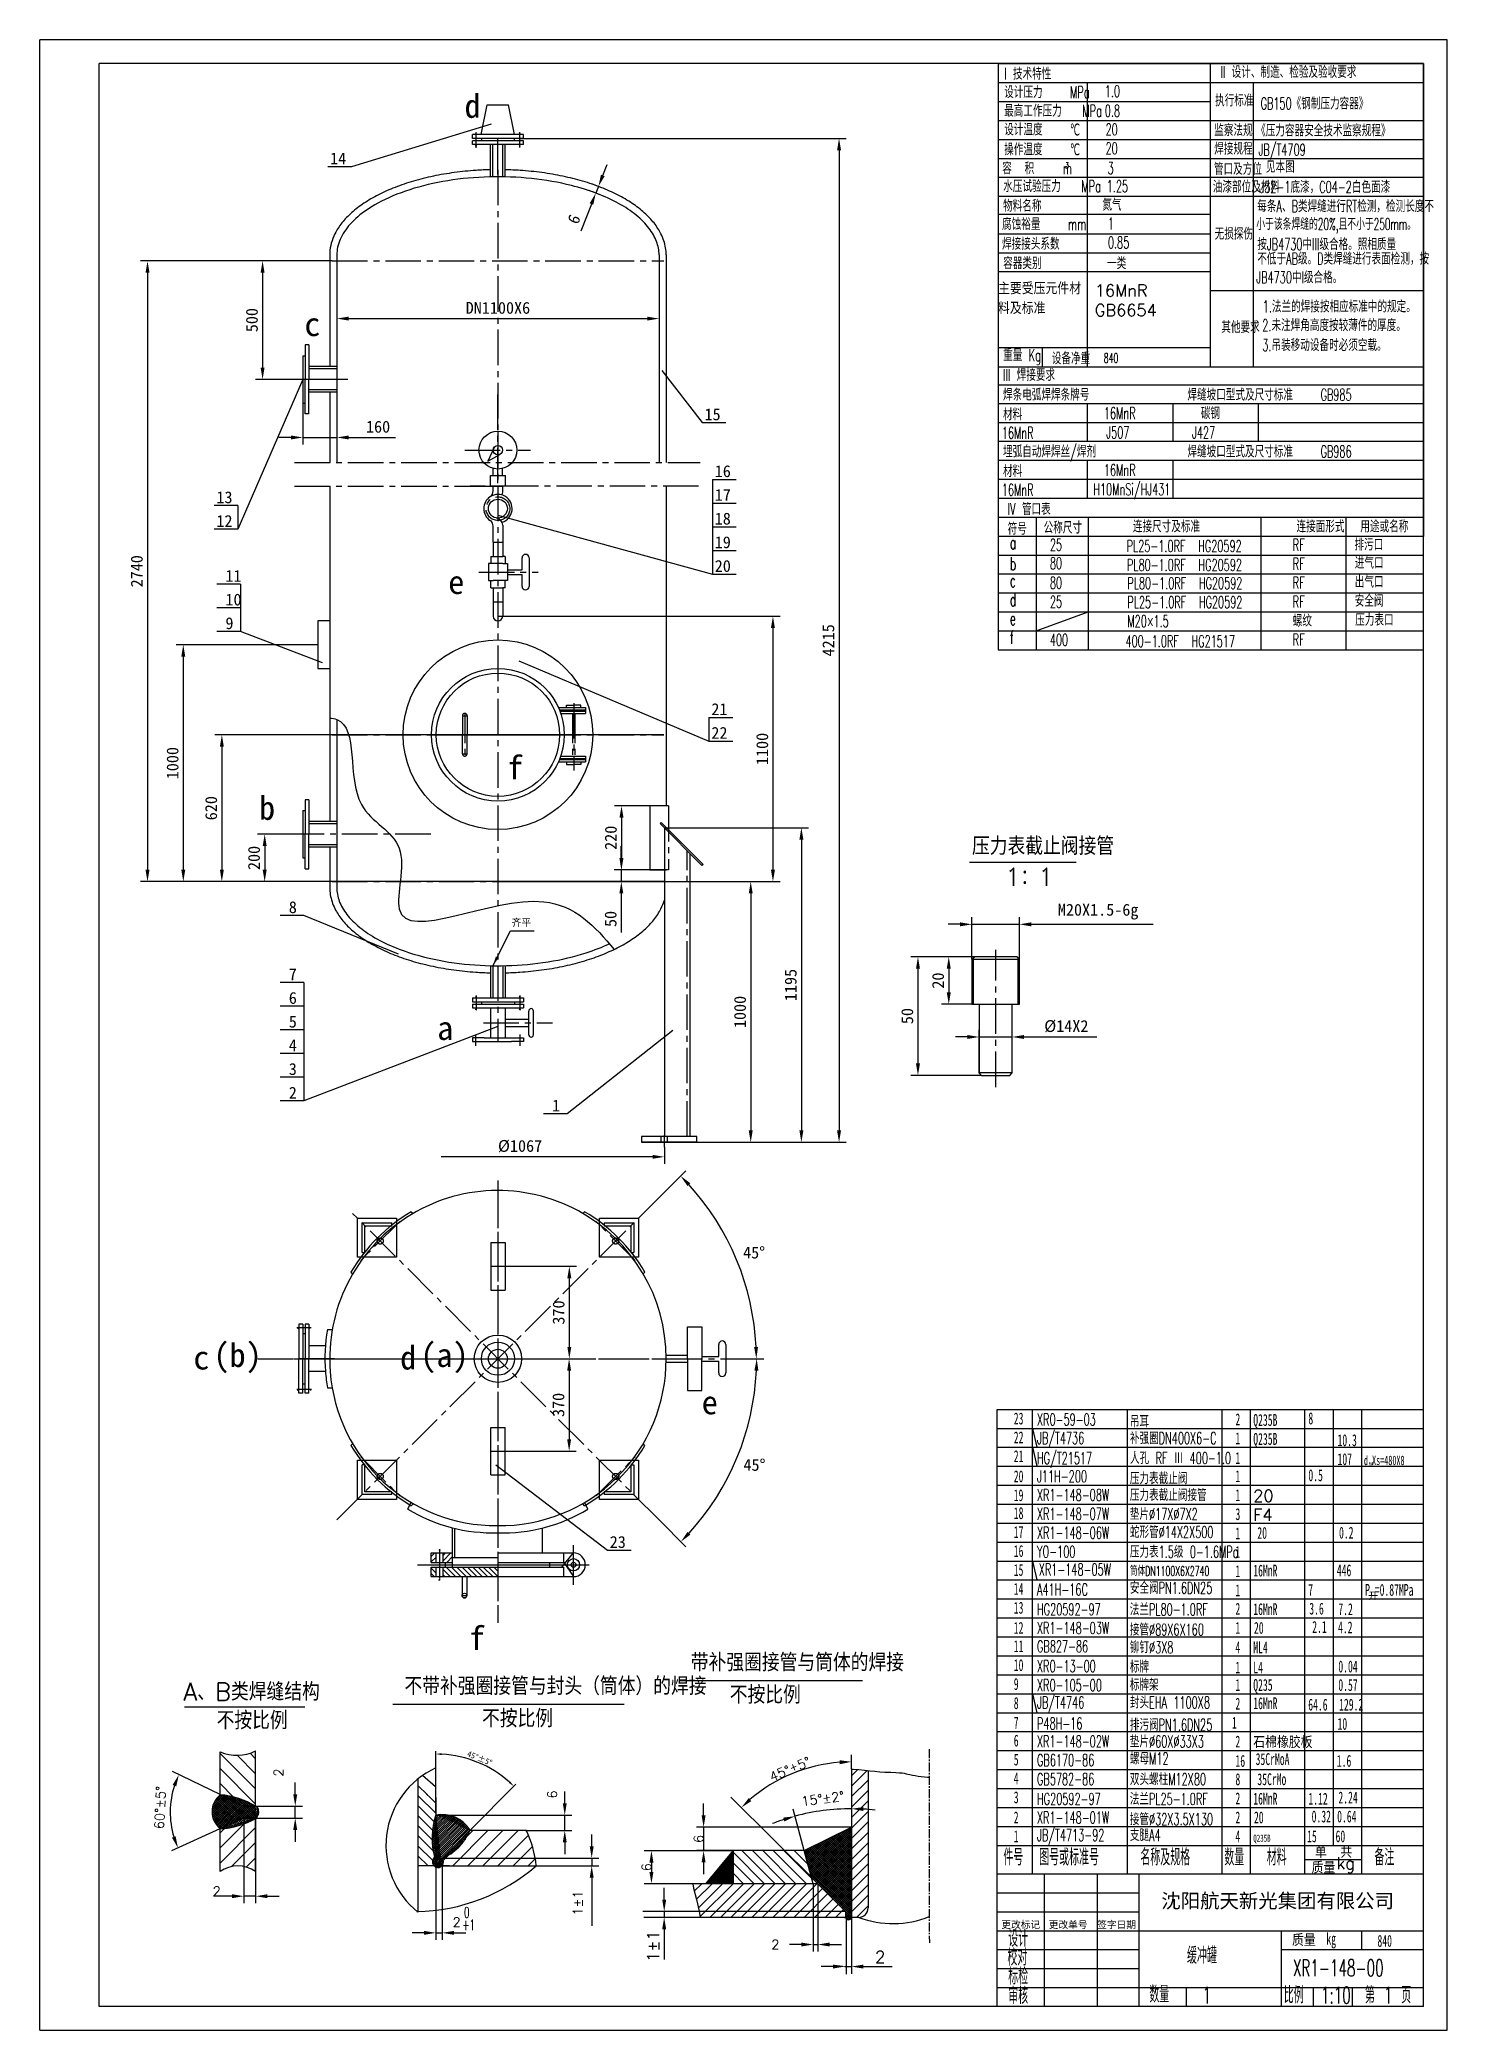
# Model space of a CAD drawing. Extents: x 8550 to 10310, y 662 to 1847.
# Drawn here: x 9716 to 10310, y 814 to 1654 of the extents above; entities that cross this region are included whole.
import ezdxf

# ---------------------------------------------------------------- set-up
doc = ezdxf.new("R2010")
doc.units = 0
doc.header["$LTSCALE"] = 10
doc.header["$MEASUREMENT"] = 0
for name, pattern in [('CENTER', [2, 1.25, -0.25, 0.25, -0.25]), ('CENTER2', [1.125, 0.75, -0.125, 0.125, -0.125]), ('CENTERX2', [101.6, 63.5, -12.7, 12.7, -12.7])]:
    doc.linetypes.add(name, pattern=pattern)
doc.layers.get('0').update_dxf_attribs({"color": 1, "linetype": 'CENTER'})
doc.layers.get('DEFPOINTS').update_dxf_attribs({"linetype": 'CONTINUOUS'})
for name, color, linetype in [('1', 2, 'CONTINUOUS'), ('2', 7, 'CONTINUOUS'), ('6', 3, 'CONTINUOUS'), ('尺寸线', 3, 'CONTINUOUS')]:
    doc.layers.add(name, color=color, linetype=linetype)
doc.styles.add('HZ', font='txt', dxfattribs={"bigfont": 'hztxt'})
doc.dimstyles.new('ISO-25', dxfattribs={"dimtxt": 2.5, "dimasz": 2.5035, "dimexe": 1.25, "dimexo": 0.625, "dimtad": 1, "dimtxsty": 'Standard', "dimcen": -2.5105, "dimadec": 0, "dimazin": 0, "dimtfac": 1, "dimtix": 1, "dimtmove": 0, "dimatfit": 3, "dimfxl": 0, "dimarcsym": 0})
doc.dimstyles.new('LXPJT1', dxfattribs={"dimtxt": 4, "dimasz": 5, "dimexe": 3, "dimexo": 0.0625, "dimgap": 0.09, "dimtad": 1, "dimdec": 4, "dimzin": 0, "dimdsep": 46, "dimtxsty": 'HZ', "dimcen": 0.09, "dimadec": 0, "dimazin": 0, "dimtfac": 1, "dimtdec": 4, "dimtmove": 2, "dimatfit": 3, "dimfxl": 0, "dimtolj": 1, "dimtzin": 0, "dimarcsym": 0})
doc.dimstyles.get("Standard").update_dxf_attribs({"dimscale": 2, "dimtxt": 3.5, "dimasz": 2, "dimexe": 1.5, "dimexo": 0, "dimgap": 1, "dimtad": 1, "dimdec": 0, "dimdsep": 46, "dimlunit": 6, "dimtxsty": 'Standard', "dimcen": 0, "dimadec": 0, "dimazin": 0, "dimtfac": 1, "dimtdec": 0, "dimtmove": 0, "dimatfit": 1, "dimfxl": 0, "dimtolj": 1, "dimtzin": 0, "dimarcsym": 0})
doc.dimstyles.new('STANDARD$0', dxfattribs={"dimscale": 2, "dimtxt": 2.5, "dimasz": 2.5, "dimexe": 1.5, "dimexo": 0, "dimgap": 1, "dimtad": 1, "dimdec": 4, "dimdsep": 46, "dimlunit": 6, "dimtxsty": 'Standard', "dimcen": 0, "dimadec": 0, "dimazin": 0, "dimtfac": 1, "dimtdec": 4, "dimtmove": 0, "dimatfit": 1, "dimfxl": 0, "dimtolj": 1, "dimtzin": 0, "dimarcsym": 0})
doc.dimstyles.new('STANDARD$2', dxfattribs={"dimscale": 2, "dimtxt": 2.5, "dimasz": 2.5, "dimexe": 1.5, "dimexo": 0, "dimtad": 2, "dimtih": 1, "dimtoh": 1, "dimdec": 4, "dimdsep": 46, "dimlunit": 6, "dimtxsty": 'Standard', "dimcen": 0, "dimadec": 4, "dimazin": 0, "dimtfac": 1, "dimtdec": 4, "dimtmove": 1, "dimatfit": 1, "dimfxl": 0, "dimtolj": 1, "dimtzin": 0, "dimarcsym": 0})
pattern_1 = [(45, (35621.3306, -10585.9062), (-2.2097087, 2.2097087), [])]
pattern_2 = [(45, (7058.6642, -3162.2323), (-0.44194174, 0.44194174), [])]
pattern_3 = [(135, (7058.6642, -3162.2323), (-0.44194174, -0.44194174), [])]
pattern_4 = [(135, (7072.84305, -3040.8671), (-0.44194174, -0.44194174), [])]
pattern_5 = [(45, (7072.84305, -3040.8671), (-0.44194174, 0.44194174), [])]

msp = doc.modelspace()

# ---------------------------------------------------------------- texts
at = {"layer": '1', "color": 0, "style": 'HZ', "width": 0.6}
for s, height, p in [('JB/T4736', 5, (10136.85876, 1061.40787)), ('XR0-59-03', 5, (10136.85876, 1069.25808)), ('补强圈DN400X6-C', 5, (10176.04483, 1061.35551)), ('吊耳   ', 5, (10176.04483, 1068.41519)), ('HG/T21517', 5, (10136.85876, 1052.95626)), ('人孔 RF Ⅲ 400-1.0', 5, (10176.0997, 1052.97859)), ('J11H-200', 5, (10136.85876, 1045.25808)), ('XR1-148-08W', 5, (10136.85876, 1037.40787)), ('压力表截止阀', 5, (10176.04483, 1044.41519)), ('压力表截止阀接管', 5, (10176.04483, 1037.35551)), ('XR1-148-07W', 5, (10136.85876, 1029.40787)), ('垫片%%c17X%%c7X2', 5, (10176.04483, 1029.35551)), ('XR1-148-06W', 5, (10136.85876, 1021.45878)), ('蛇形管%%c14X2X500', 5, (10176.04483, 1021.75155)), ('YO-100', 5, (10136.85876, 1013.45878)), ('压力表1.5级 0-1.6MPa', 5, (10176.04483, 1013.40643)), ('XR1-148-05W', 5, (10137.60017, 1005.92929)), ('筒体DN1100X6X2740', 4, (10176.04483, 1005.79401)), ('A41H-16C', 5, (10136.85876, 997.50644)), ('安全阀PN1.6DN25', 5, (10176.04483, 998.17345)), ('HG20592-97', 5, (10136.85876, 989.11171)), ('法兰PL80-1.0RF', 5, (10176.00367, 989.09883)), ('XR1-148-03W', 5, (10136.85876, 981.25808)), ('接管%%c89X6X160', 5, (10176.04483, 980.56912)), ('GB827-86', 5, (10136.85876, 973.50644)), ('铆钉%%c3X8', 5, (10176.04483, 973.09707)), ('XR0-13-00', 5, (10136.85876, 965.1189)), ('标牌', 5, (10176.04483, 964.92714)), ('XR0-105-00', 5, (10136.85876, 957.14981)), ('标牌架', 5, (10176.04483, 957.34894)), ('JB/T4746', 5, (10136.85876, 949.8514)), ('封头EHA 1100X8', 5, (10176.04483, 949.8514)), ('P48H-16', 5, (10136.85876, 940.94309)), ('排污阀PN1.6DN25', 5, (10176.04483, 940.41519)), ('XR1-148-02W', 5, (10136.85876, 933.40787)), ('垫片%%c60X%%c33X3', 5, (10176.04483, 933.35551)), ('GB6170-86', 5, (10136.85876, 925.50644)), ('螺母M12', 5, (10176.04483, 926.17345)), ('GB5782-86', 5, (10136.85876, 917.49739)), ('双头螺柱M12X80', 5, (10176.04483, 917.44503)), ('HG20592-97', 5, (10136.85876, 909.11171)), ('法兰PL25-1.0RF', 5, (10176.00367, 909.09883)), ('JB/T4713-92', 5, (10136.85876, 893.86457)), ('XR1-148-01W', 5, (10136.85876, 901.25808)), ('接管%%c32X3.5X130', 5, (10176.04483, 900.56912)), ('支腿A4', 5, (10176.04483, 893.86457))]:
    msp.add_text(s, height=height, dxfattribs=at).set_placement(p)
at = {"layer": '1', "color": 0, "width": 0.6}
for s, height, p in [('2', 5, (10220.60389, 1069.33309)), ('Q235B', 5, (10228.12598, 1069.05712)), ('8', 5, (10251.38579, 1069.71979)), ('1', 5, (10220.60389, 1061.33309)), ('Q235B', 5, (10228.12598, 1061.05712)), ('10.3', 5, (10263.67702, 1060.51247)), ('20', 5, (10127.04786, 1045.29953)), ('1', 5, (10220.60389, 1053.01886)), ('1', 5, (10220.60389, 1045.33309)), ('0.5', 5, (10251.38579, 1045.71979)), ('107', 5, (10263.67702, 1052.51247)), ('d Xs=480X8', 4, (10274.83831, 1052.51247)), ('1', 5, (10220.60389, 1037.33309)), ('3', 5, (10220.60389, 1029.33309)), ('1', 5, (10220.60389, 1021.20881)), ('20', 5, (10229.84605, 1021.39445)), ('0.2', 5, (10264.32933, 1021.4918)), ('1', 5, (10220.60389, 1013.38401)), ('1', 5, (10220.60389, 1005.23642)), ('16MnR', 5, (10228.12598, 1005.50779)), ('446', 5, (10263.38579, 1005.57715)), ('1', 5, (10220.60389, 997.18487)), ('7', 5, (10251.33479, 997.34967)), ('P =0.87MPa', 5, (10275.33479, 997.34967)), ('2', 5, (10220.60389, 989.35777)), ('16MnR', 5, (10228.12598, 989.24007)), ('3.6', 5, (10251.76297, 989.44351)), ('7.2', 5, (10264.02743, 989.20661)), ('1', 5, (10220.60389, 981.32683)), ('20', 5, (10228.42118, 981.32683)), ('2.1', 5, (10253.00242, 981.71979)), ('4.2', 5, (10263.90378, 981.54123)), ('4', 5, (10220.60389, 973.07991)), ('ML4', 5, (10228.12598, 973.07991)), ('1', 5, (10220.60389, 964.61113)), ('L4', 5, (10228.12598, 964.61113)), ('0.04', 5, (10264.02743, 965.02062)), ('1', 5, (10220.60389, 957.23204)), ('Q235', 5, (10228.12598, 957.23204)), ('0.57', 5, (10264.02743, 957.20346)), ('2', 5, (10220.60389, 949.34363)), ('16MnR', 5, (10228.12598, 949.50779)), ('64.6', 5, (10251.32713, 948.9337)), ('129.2', 5, (10264.35909, 948.9337)), ('7', 5, (10127.04786, 941.29953)), ('1', 5, (10219.14775, 941.27496)), ('10', 5, (10263.67702, 940.78993)), ('2', 5, (10220.60389, 933.33309)), ('16', 5, (10220.60389, 925.18487)), ('35CrMoA', 5, (10229.11957, 925.93583)), ('1.6', 5, (10263.38579, 925.19898)), ('8', 5, (10220.60389, 917.42262)), ('35CrMo', 5, (10229.84605, 917.43305)), ('2', 5, (10220.60389, 909.35777)), ('16MnR', 5, (10228.12598, 909.24007)), ('1.12', 5, (10251.38867, 909.20661)), ('2.24', 5, (10264.05429, 909.71929)), ('2', 5, (10220.60389, 901.32683)), ('20', 5, (10228.42118, 901.32683)), ('0.32', 5, (10252.75557, 901.71979)), ('0.64', 5, (10263.53266, 901.71979)), ('4', 5, (10220.60389, 893.35679)), ('Q235B', 3, (10228.12598, 893.57615)), ('15', 5, (10250.85146, 893.35679)), ('60', 5, (10262.85146, 893.35679)), ('kg', 5, (10258.98521, 850.14176)), ('840', 5, (10280.53319, 849.22899))]:
    msp.add_text(s, height=height, dxfattribs=at).set_placement(p)
at = {"layer": '1', "color": 0, "style": 'HZ'}
for s, p in [('20', (10228.12598, 1037.05712)), ('F4', (10228.12598, 1029.05712)), ('石棉橡胶板', (10228.12598, 933.05712)), ('单', (10254.16477, 886.69214)), ('共', (10264.90328, 886.76093)), ('质量', (10252.74493, 880.11121)), ('kg', (10263.29006, 882.02135)), ('质量', (10244.48772, 849.54634))]:
    msp.add_text(s, height=5, dxfattribs=at).set_placement(p)
at = {"layer": '2', "color": 0, "style": 'HZ'}
for s, p in [('压力表截止阀接管', (10109.40579, 1310)), ('1：1', (10123.40579, 1297)), ('带补强圈接管与筒体的焊接', (9990.72422, 965.45545)), ('A、B类焊缝结构', (9776.62001, 953.11757)), ('不带补强圈接管与封头（筒体）的焊接', (9869.87762, 955.47547)), ('不按比例', (10007.16663, 951.79774)), ('不按比例', (9790.59903, 941.00764)), ('不按比例', (9902.61309, 941.81776))]:
    msp.add_text(s, height=7.5, dxfattribs=at).set_placement(p)
at = {"layer": '2', "color": 0, "style": 'HZ', "width": 0.6}
for s, p in [('0', (9894.99941, 861.46429)), ('+1', (9894.32732, 856.28479))]:
    msp.add_text(s, height=4.5, dxfattribs=at).set_placement(p)
at = {"layer": '2', "color": 0, "attachment_point": 1}
for s, insert, char_height, width in [('{\\fSimSun|b0|i0|c134|p54;d}', (9895.21219, 1631.11485), 10, 24.8366575), ('14', (9838.51309, 1606.45902), 5, 6.214583), ('{\\fSimSun|b0|i0|c134|p54;c}', (9827.61309, 1539), 10, 19.9092855), ('15', (9996.51309, 1498.45902), 5, 6.214583), ('16', (10000.84, 1474.4624), 5, 6.214583), ('13', (9790.51309, 1463.45902), 5, 6.214583), ('17', (10000.84, 1464.4624), 5, 6.214583), ('12', (9790.51309, 1453.45902), 5, 6.214583), ('18', (10000.84, 1454.4624), 5, 6.214583), ('19', (10000.84, 1444.4624), 5, 6.214583), ('11', (9794.31792, 1430.28882), 5, 3.5434327), ('20', (10000.84, 1434.4624), 5, 6.214583), ('10', (9794.31792, 1420.28882), 5, 3.5434327), ('{\\fSimSun|b0|i0|c134|p54;e}', (9888.35342, 1430.1426), 10, 24.8366575), ('9', (9794.31792, 1410.28882), 5, 3.5434327), ('21', (9999.4151, 1374.03428), 5, 6.214583), ('22', (9999.4151, 1364.03428), 5, 6.214583), ('{\\fSimSun|b0|i0|c134|p54;f}', (9913.18499, 1351.90814), 10, 24.8366575), ('{\\fSimSun|b0|i0|c134|p54;b}', (9808.50972, 1334.84359), 10, 11.8328944), ('8', (9821.06505, 1290.45902), 5, 3.5434327), ('{\\fSimSun|b0|i0|c134|p54;齐平}', (9915.13896, 1283), 3, 9.4741348), ('7', (9821.06505, 1262.16415), 5, 3.5434327), ('6', (9821.06505, 1252.16415), 5, 3.5434327), ('5', (9821.06505, 1242.16415), 5, 3.5434327), ('{\\fSimSun|b0|i0|c134|p54;a}', (9883.70061, 1241.94281), 10, 24.8366575), ('4', (9821.06505, 1232.16415), 5, 3.5434327), ('3', (9821.06505, 1222.16415), 5, 3.5434327), ('2', (9821.06505, 1212.16415), 5, 3.5434327), ('1', (9932.19305, 1206.76095), 5, 3.5434327), ('{\\fSimSun|b0|i0|c134|p54;c}', (9780.75664, 1102.87102), 10, 24.8366575), ('{\\fSimSun|b0|i0|c134|p54;(b)}', (9789.26353, 1103.93793), 10, 24.8366575), ('{\\fSimSun|b0|i0|c134|p54;d}', (9868.06954, 1102.87102), 10, 24.8366575), ('{\\fSimSun|b0|i0|c134|p54;(a)}', (9876.57643, 1103.93793), 10, 24.8366575), ('{\\fSimSun|b0|i0|c134|p54;e}', (9995.33421, 1083.95924), 10, 11.6364213), ('23', (9956.51384, 1022.56535), 5, 6.214583), ('{\\fSimSun|b0|i0|c134|p54;开}', (10276.68208, 998.87711), 3, 23.2727858), ('{\\fSimSun|b0|i0|c134|p54;f}', (9897.12273, 984.49065), 10, 24.8366575), ('{\\fSimSun|b0|i0|c134|p54;沈阳航天新光集团有限公司}', (10189.32257, 871.62518), 6, 110.6322956), ('{\\fSimSun|b0|i0|c134|p54;更改标记}', (10121.80275, 860.07353), 3, 18.1772405), ('{\\fSimSun|b0|i0|c134|p54;更改单号}', (10141.80275, 860.07353), 3, 18.1772405), ('{\\fSimSun|b0|i0|c134|p54;签字日期}', (10162.24626, 860.07353), 3, 20)]:
    msp.add_mtext(s, dxfattribs=dict(at, insert=insert, char_height=char_height, width=width))
at = {"layer": '2', "color": 0}
for s, insert, char_height, attachment_point in [('%%c1067', (9918.6814, 1187.10165), 5, 5), ('{\\H1x;w}', (10277.00952, 1054.36399), 2, 1)]:
    msp.add_mtext(s, dxfattribs=dict(at, insert=insert, char_height=char_height, attachment_point=attachment_point))
at = {"layer": '2', "color": 0, "insert": (9974.85353, 849.53296), "char_height": 5, "attachment_point": 5, "rotation": 90, "style": 'HZ'}
msp.add_mtext('\\A1;1±1', dxfattribs=at)
at = {"layer": '2', "color": 0, "insert": (10070.65122, 844.94822), "char_height": 5, "attachment_point": 5, "style": 'HZ'}
msp.add_mtext('2', dxfattribs=at)
at = {"layer": '尺寸线', "color": 0, "style": 'HZ'}
for s, height, width, p in [('I 技术特性', 5, 0.6, (10122.99774, 1637.2083)), ('II 设计、制造、检验及验收要求', 5, 0.6, (10214.29081, 1637.93508)), ('设计压力    MPa', 5, 0.6, (10122.99774, 1629.43954)), ('1.0', 5, 0.6, (10165.45936, 1629.80946)), ('执行标准', 5, 0.6, (10212.01411, 1625.90333)), ('GB150《钢制压力容器》', 5, 0.6, (10231.20357, 1624.66173)), ('最高工作压力   MPa', 5, 0.6, (10122.99774, 1621.55517)), ('0.8', 5, 0.6, (10165.45936, 1621.54784)), ('设计温度    ℃', 5, 0.6, (10122.99774, 1613.67078)), ('20', 5, 0.6, (10165.7787, 1613.71935)), ('监察法规', 5, 0.6, (10211.6624, 1613.37397)), ('《压力容器安全技术监察规程》', 5, 0.6, (10229.35535, 1613.25171)), ('操作温度    ℃', 5, 0.6, (10122.99774, 1605.29363)), ('20', 5, 0.6, (10165.7787, 1605.71935)), ('焊接规程', 5, 0.6, (10211.6624, 1605.54963)), ('JB/T4709', 5, 0.6, (10230.34293, 1605.13106)), ('容  积    m', 5, 0.6, (10122.19926, 1597.2892)), ('3', 2.5, 0.6, (10148.77497, 1599.75307)), ('3', 5, 0.6, (10166.68025, 1597.31769)), ('管口及方位', 5, 0.6, (10211.53832, 1597.01812)), ('见本图', 5, 0.6, (10233.44969, 1597.91788)), ('水压试验压力   MPa', 5, 0.6, (10122.58731, 1589.7394)), ('1.25', 5, 0.6, (10166.27202, 1589.7394)), ('油漆部位及材料', 5, 0.6, (10211.06295, 1589.51196)), ('J52-1底漆，C04-2白色面漆', 5, 0.6, (10230.7086, 1589.41101)), ('腐蚀裕量    mm', 5, 0.6, (10122.09972, 1573.74446)), ('物料名称', 5, 0.6, (10122.54165, 1581.4388)), ('氮气', 5, 0.6, (10164.4448, 1581.91515)), ('小于该条焊缝的20%,且不小于250mm。', 5, 0.55, (10229.39816, 1573.76886)), ('每条A、B类焊缝进行RT检测，检测长度不', 5, 0.6, (10229.81716, 1581.30311)), ('焊接接头系数', 5, 0.6, (10122.09972, 1565.43268)), ('0.85', 5, 0.6, (10166.79251, 1565.9589)), ('1', 5, 0.6, (10166.79251, 1573.98778)), ('无损探伤', 5, 0.6, (10211.82213, 1569.62818)), ('容器类别', 5, 0.6, (10122.57898, 1557.25181)), ('一类', 5, 0.6, (10166.41662, 1557.25181)), ('按JB4730中III级合格。照相质量', 5, 0.6, (10229.81714, 1565.24828)), ('不低于AB级。D类焊缝进行表面检测，按', 5, 0.6, (10229.81714, 1559.15988)), ('JB4730中I级合格。', 5, 0.6, (10229.39814, 1551.28409)), ('1.法兰的焊接按相应标准中的规定。', 5, 0.6, (10232.12785, 1538.96154)), ('其他要求', 5, 0.6, (10214.65366, 1530.29602)), ('2.未注焊角高度按较薄件的厚度。', 5, 0.6, (10231.9667, 1531.07119)), ('重量 Kg', 5, 0.6, (10122.57898, 1518.47028)), ('设备净重', 5, 0.6, (10143.1078, 1517.09407)), ('840', 4, 0.6, (10165.02064, 1517.72892)), ('3.吊装移动设备时必须空载。', 5, 0.6, (10231.9667, 1522.6826)), ('III 焊接要求', 5, 0.6, (10122.50821, 1510.07878)), ('焊条电弧焊焊条牌号', 5, 0.6, (10122.50821, 1501.76543)), ('焊缝坡口型式及尺寸标准    GB985', 5, 0.6, (10200.34085, 1501.76541)), ('材料', 5, 0.6, (10122.50821, 1493.45204)), ('16MnR', 5, 0.6, (10165.09589, 1493.94107)), ('碳钢', 5, 0.6, (10205.98031, 1493.94107)), ('16MnR', 5, 0.6, (10122.01873, 1485.62771)), ('J507', 5, 0.6, (10166.07492, 1485.80335)), ('J427', 5, 0.6, (10202.29124, 1485.80335)), ('埋弧自动焊焊丝/焊剂', 5, 0.6, (10122.50821, 1477.76543)), ('焊缝坡口型式及尺寸标准    GB986', 5, 0.6, (10200.34085, 1477.76541)), ('材料', 5, 0.6, (10122.50821, 1469.45204)), ('16MnR', 5, 0.6, (10165.09589, 1469.94107)), ('16MnR', 5, 0.6, (10122.01873, 1461.62771)), ('H10MnSi/HJ431', 5, 0.6, (10160.61954, 1461.80335)), ('IV 管口表', 5, 0.6, (10124.46628, 1453.48998)), ('符号', 5, 0.6, (10124.46628, 1445.17662)), ('公称尺寸', 5, 0.6, (10139.64121, 1445.66563)), ('连接尺寸及标准', 5, 0.6, (10177.33375, 1446.15465)), ('连接面形式', 5, 0.6, (10246.37175, 1446.15465)), ('用途或名称', 5, 0.6, (10273.32545, 1446.15465)), ('a', 5.5, 0.6, (10125.37501, 1439.03786)), ('25', 5, 0.6, (10142.27305, 1438.42114)), ('PL25-1.0RF  HG20592', 5, 0.6, (10174.69542, 1437.8817)), ('RF', 5, 0.6, (10244.80043, 1438.39502)), ('排污口', 5, 0.6, (10270.82623, 1438.4666)), ('b', 5.5, 0.6, (10125.37501, 1430.1598)), ('80', 5, 0.6, (10142.27305, 1430.61102)), ('PL80-1.0RF  HG20592', 5, 0.6, (10174.81905, 1429.8817)), ('RF', 5, 0.6, (10244.80043, 1430.39502)), ('进气口', 5, 0.6, (10270.9656, 1430.7756)), ('出气口', 5, 0.6, (10270.9656, 1422.7756)), ('c', 5.5, 0.6, (10125.37501, 1423.03786)), ('d', 5.5, 0.6, (10125.37501, 1415.03786)), ('80', 5, 0.6, (10142.27305, 1422.32409)), ('PL80-1.0RF  HG20592', 5, 0.6, (10174.99978, 1422.16188)), ('RF', 5, 0.6, (10244.80043, 1422.39502)), ('安全阀', 5, 0.6, (10270.9656, 1414.7756)), ('25', 5, 0.6, (10142.27305, 1414.32409)), ('PL25-1.0RF  HG20592', 5, 0.6, (10174.99978, 1414.16188)), ('螺纹', 5, 0.6, (10244.80043, 1406.39502)), ('RF', 5, 0.6, (10244.80043, 1414.39502)), ('压力表口', 5, 0.6, (10271.1585, 1406.701)), ('f', 5.5, 0.6, (10125.37501, 1399.03786)), ('e', 5.5, 0.6, (10125.37501, 1407.03786)), ('400', 5, 0.6, (10142.27305, 1398.32409)), ('M20×1.5', 5, 0.6, (10174.99978, 1406.16188)), ('RF', 5, 0.6, (10244.80043, 1398.39502)), ('400-1.0RF  HG21517', 5, 0.6, (10174.19377, 1397.69078)), ('件号', 7, 0.6, (10122.65497, 883.52867)), ('图号或标准号', 7, 0.6, (10137.79902, 883.52867)), ('名称及规格', 7, 0.6, (10180.4777, 883.52867)), ('数量', 7, 0.6, (10215.92854, 883.52867)), ('材料', 7, 0.6, (10233.82605, 883.52867)), ('备注', 7, 0.6, (10279.25819, 883.52867)), ('设计', 7, 0.6, (10124.72007, 849.21014)), ('校对', 7, 0.6, (10124.38365, 841.30107)), ('缓冲罐', 7, 0.6, (10200.16496, 842.04068)), ('标检', 7, 0.6, (10124.72007, 833.28083)), ('XR1-148-00', 7, 0.6, (10244.80341, 836.78757)), ('审核', 7, 0.6, (10124.72007, 825.07176)), ('数量', 7, 0.6, (10184.26747, 825.67621)), ('1', 7, 0.6, (10206.74989, 825.2725)), ('比例', 7, 0.6, (10241.00215, 825.34001)), ('1:10', 7, 0.6, (10256.6972, 825.2725)), ('第 1 页', 7, 0.6, (10275.27507, 825.34001))]:
    msp.add_text(s, height=height, dxfattribs=dict(at, width=width)).set_placement(p)
at = {"layer": '尺寸线', "color": 0, "width": 0.6}
for s, p in [('23', (10127.04786, 1069.68978)), ('22', (10127.04786, 1061.70294)), ('21', (10127.04786, 1053.7591)), ('19', (10127.04786, 1037.30413)), ('18', (10127.04786, 1029.74593)), ('17', (10127.04786, 1021.7591)), ('16', (10127.04786, 1013.7591)), ('15', (10127.04786, 1005.77227)), ('14', (10127.04786, 997.78543)), ('13', (10127.04786, 989.7986)), ('12', (10127.04786, 981.34196)), ('11', (10127.04786, 973.59761)), ('10', (10127.04786, 965.61077)), ('9', (10127.04786, 957.62394)), ('8', (10127.04786, 949.57748)), ('6', (10127.04786, 933.7591)), ('5', (10127.04786, 925.77227)), ('4', (10127.04786, 917.78543)), ('3', (10127.04786, 909.7986)), ('2', (10127.04786, 901.34196)), ('1', (10127.04786, 893.35679))]:
    msp.add_text(s, height=5, dxfattribs=at).set_placement(p)
at = {"layer": '尺寸线', "color": 0, "char_height": 5, "width": 37.587398, "attachment_point": 1, "style": 'HZ'}
for s, insert in [('主要受压元件材料及标准', (10120.42864, 1551.59358)), ('16MnR\\PGB6654', (10161.24894, 1550.74425))]:
    msp.add_mtext(s, dxfattribs=dict(at, insert=insert))

# ---------------------------------------------------------------- blocks, each defined once
blk = doc.blocks.new('*D79')
at = {"layer": '2', "color": 0, "lineweight": -2}
for p, q in [((10042.39, 875.78), (10042.39, 847.18)), ((10044.34, 875.82), (10044.34, 847.18)), ((10037.39, 850.18), (10032.39, 850.18)), ((10042.39, 850.18), (10044.34, 850.18)), ((10049.34, 850.18), (10054.34, 850.18))]:
    blk.add_line(p, q, dxfattribs=at)
at = {"layer": '2', "color": 0}
for points in [[(10037.39, 851.01), (10037.39, 849.35), (10042.39, 850.18)], [(10049.34, 851.01), (10049.34, 849.35), (10044.34, 850.18)]]:
    blk.add_solid(points, dxfattribs=at)
at = {"layer": 'DEFPOINTS', "color": 0}
for p in [(10042.39, 875.84), (10044.34, 875.88), (10044.34, 850.18)]:
    blk.add_point(p, dxfattribs=at)
at = {"layer": '2', "color": 0, "insert": (10026.42, 850.18), "char_height": 4, "attachment_point": 5, "style": 'HZ'}
blk.add_mtext('\\A1;2', dxfattribs=at)
blk = doc.blocks.new('*D80')
at = {"layer": '2', "color": 0, "lineweight": -2}
blk.add_line((10058.59, 924.23), (10058.59, 930.3), dxfattribs=at)
blk.add_arc((10058.59, 861.74), 65.55, 94.37114, 130.85046, dxfattribs=at)
at = {"layer": '2', "color": 0}
for points in [[(10053.57, 927.94), (10053.63, 926.27), (10058.59, 927.3)], [(10016.28, 910.72), (10015.15, 911.94), (10012.06, 907.92)]]:
    blk.add_solid(points, dxfattribs=at)
at = {"layer": 'DEFPOINTS', "color": 0}
for p in [(10041.55, 925.04), (10058.59, 924.17), (10007.65, 912.3), (10044.34, 875.88), (10058.59, 861.63)]:
    blk.add_point(p, dxfattribs=at)
at = {"layer": '2', "color": 0, "insert": (10032.59, 924.19), "char_height": 4, "attachment_point": 5, "rotation": 22.6108, "style": 'HZ'}
blk.add_mtext('\\A1;45%%d%%p5%%d', dxfattribs=at)
blk = doc.blocks.new('*D81')
at = {"layer": '2', "color": 0, "lineweight": -2}
blk.add_line((10038.62, 889.9), (10033.97, 907.24), dxfattribs=at)
for start, end in [(90, 105), (83.77965, 86.88982), (108.11018, 111.22035)]:
    blk.add_arc((10058.59, 815.36), 92.12, start, end, dxfattribs=at)
at = {"layer": '2', "color": 0}
for points in [[(10063.57, 906.51), (10063.61, 908.18), (10058.59, 907.48)], [(10029.72, 903.72), (10030.2, 902.12), (10034.75, 904.34)]]:
    blk.add_solid(points, dxfattribs=at)
at = {"layer": 'DEFPOINTS', "color": 0}
for p in [(10058.59, 924.17), (10042.6, 906.08), (10038.64, 889.84), (10042.39, 875.84), (10058.59, 861.63)]:
    blk.add_point(p, dxfattribs=at)
at = {"layer": '2', "color": 0, "insert": (10046.44, 911.71), "char_height": 4, "attachment_point": 5, "rotation": 7.18669, "style": 'HZ'}
blk.add_mtext('\\A1;15%%d%%p2%%d', dxfattribs=at)
blk = doc.blocks.new('*D82')
at = {"layer": '2', "color": 0, "lineweight": -2}
for p, q in [((9996.14, 904.65), (9996.14, 909.65)), ((10058.53, 899.65), (9993.14, 899.65)), ((9996.14, 899.65), (9996.14, 889.84)), ((10038.57, 889.84), (9993.14, 889.84)), ((9996.14, 884.84), (9996.14, 879.84))]:
    blk.add_line(p, q, dxfattribs=at)
at = {"layer": '2', "color": 0}
for points in [[(9995.3, 904.65), (9996.97, 904.65), (9996.14, 899.65)], [(9995.3, 884.84), (9996.97, 884.84), (9996.14, 889.84)]]:
    blk.add_solid(points, dxfattribs=at)
at = {"layer": 'DEFPOINTS', "color": 0}
for p in [(10058.59, 899.65), (9996.14, 889.84), (10038.64, 889.84)]:
    blk.add_point(p, dxfattribs=at)
at = {"layer": '2', "color": 0, "insert": (9994.05, 894.75), "char_height": 4, "attachment_point": 5, "rotation": 90, "style": 'HZ'}
blk.add_mtext('\\A1;6', dxfattribs=at)
blk = doc.blocks.new('*D83')
at = {"layer": '2', "color": 0, "lineweight": -2}
for p, q in [((10008.52, 889.76), (9971.12, 889.76)), ((9974.12, 884.76), (9974.12, 880.84)), ((10008.52, 875.84), (9971.12, 875.84))]:
    blk.add_line(p, q, dxfattribs=at)
at = {"layer": '2', "color": 0}
for points in [[(9973.28, 884.76), (9974.95, 884.76), (9974.12, 889.76)], [(9973.28, 880.84), (9974.95, 880.84), (9974.12, 875.84)]]:
    blk.add_solid(points, dxfattribs=at)
at = {"layer": 'DEFPOINTS', "color": 0}
for p in [(10008.59, 889.76), (9974.12, 875.84), (10008.59, 875.84)]:
    blk.add_point(p, dxfattribs=at)
at = {"layer": '2', "color": 0, "insert": (9972.03, 882.8), "char_height": 4, "attachment_point": 5, "rotation": 90, "style": 'HZ'}
blk.add_mtext('\\A1;6', dxfattribs=at)
blk = doc.blocks.new('*D204')
at = {"layer": '2', "color": 0, "lineweight": -2}
for p, q in [((9839.33, 1560.72), (9807, 1560.72)), ((9810, 1555.72), (9810, 1515.72)), ((9841.33, 1510.72), (9807, 1510.72))]:
    blk.add_line(p, q, dxfattribs=at)
at = {"layer": '2', "color": 0}
for points in [[(9809.17, 1555.72), (9810.84, 1555.72), (9810, 1560.72)], [(9809.17, 1515.72), (9810.84, 1515.72), (9810, 1510.72)]]:
    blk.add_solid(points, dxfattribs=at)
at = {"layer": 'DEFPOINTS', "color": 0}
for p in [(9839.33, 1560.72), (9810, 1510.72), (9841.33, 1510.72)]:
    blk.add_point(p, dxfattribs=at)
at = {"layer": '2', "color": 0, "insert": (9805.5, 1535.72), "char_height": 5, "attachment_point": 5, "rotation": 90}
blk.add_mtext('\\A1;500', dxfattribs=at)
blk = doc.blocks.new('*D205')
at = {"layer": '2', "color": 0, "lineweight": -2}
for p, q in [((9823.5, 1318.75), (9807.89, 1318.75)), ((9810.89, 1313.75), (9810.89, 1303.75)), ((9839.33, 1298.75), (9807.89, 1298.75))]:
    blk.add_line(p, q, dxfattribs=at)
at = {"layer": '2', "color": 0}
for points in [[(9810.05, 1313.75), (9811.72, 1313.75), (9810.89, 1318.75)], [(9810.05, 1303.75), (9811.72, 1303.75), (9810.89, 1298.75)]]:
    blk.add_solid(points, dxfattribs=at)
at = {"layer": 'DEFPOINTS', "color": 0}
for p in [(9823.5, 1318.75), (9810.89, 1298.75), (9839.33, 1298.75)]:
    blk.add_point(p, dxfattribs=at)
at = {"layer": '2', "color": 0, "insert": (9806.39, 1308.75), "char_height": 5, "attachment_point": 5, "rotation": 90}
blk.add_mtext('\\A1;200', dxfattribs=at)
blk = doc.blocks.new('*D206')
at = {"layer": '2', "color": 0, "lineweight": -2}
for p, q in [((9961.41, 1308.75), (9961.41, 1313.75)), ((9980.33, 1303.75), (9958.41, 1303.75)), ((9961.41, 1303.75), (9961.41, 1298.75)), ((9979.33, 1298.75), (9958.41, 1298.75)), ((9961.41, 1293.75), (9961.41, 1277.25))]:
    blk.add_line(p, q, dxfattribs=at)
at = {"layer": '2', "color": 0}
for points in [[(9960.58, 1308.75), (9962.25, 1308.75), (9961.41, 1303.75)], [(9960.58, 1293.75), (9962.25, 1293.75), (9961.41, 1298.75)]]:
    blk.add_solid(points, dxfattribs=at)
at = {"layer": 'DEFPOINTS', "color": 0}
for p in [(9980.33, 1303.75), (9961.41, 1298.75), (9979.33, 1298.75)]:
    blk.add_point(p, dxfattribs=at)
at = {"layer": '2', "color": 0, "insert": (9956.91, 1283), "char_height": 5, "attachment_point": 5, "rotation": 90}
blk.add_mtext('\\A1;50', dxfattribs=at)
blk = doc.blocks.new('*D207')
at = {"layer": '2', "color": 0, "lineweight": -2}
for p, q in [((9980.33, 1330.75), (9958.49, 1330.75)), ((9961.49, 1325.75), (9961.49, 1308.75)), ((9980.33, 1303.75), (9958.49, 1303.75))]:
    blk.add_line(p, q, dxfattribs=at)
at = {"layer": '2', "color": 0}
for points in [[(9960.65, 1325.75), (9962.32, 1325.75), (9961.49, 1330.75)], [(9960.65, 1308.75), (9962.32, 1308.75), (9961.49, 1303.75)]]:
    blk.add_solid(points, dxfattribs=at)
at = {"layer": 'DEFPOINTS', "color": 0}
for p in [(9980.33, 1330.75), (9961.49, 1303.75), (9980.33, 1303.75)]:
    blk.add_point(p, dxfattribs=at)
at = {"layer": '2', "color": 0, "insert": (9956.99, 1317.25), "char_height": 5, "attachment_point": 5, "rotation": 90}
blk.add_mtext('\\A1;220', dxfattribs=at)
blk = doc.blocks.new('*D208')
at = {"layer": '2', "color": 0, "lineweight": -2}
for p, q in [((9841.33, 1560.72), (9841.33, 1533.37)), ((9977.33, 1560.72), (9977.33, 1533.37)), ((9846.33, 1536.37), (9972.33, 1536.37))]:
    blk.add_line(p, q, dxfattribs=at)
at = {"layer": '2', "color": 0}
for points in [[(9846.33, 1537.2), (9846.33, 1535.54), (9841.33, 1536.37)], [(9972.33, 1537.2), (9972.33, 1535.54), (9977.33, 1536.37)]]:
    blk.add_solid(points, dxfattribs=at)
at = {"layer": 'DEFPOINTS', "color": 0}
for p in [(9841.33, 1560.72), (9977.33, 1560.72), (9977.33, 1536.37)]:
    blk.add_point(p, dxfattribs=at)
at = {"layer": '2', "color": 0, "insert": (9909.33, 1540.87), "char_height": 5, "attachment_point": 5}
blk.add_mtext('\\A1;DN1100X6', dxfattribs=at)
blk = doc.blocks.new('*D209')
at = {"layer": '2', "color": 0, "lineweight": -2}
for p, q in [((9953.59, 1596.79), (9955.43, 1601.44)), ((9952.04, 1588.8), (9947.86, 1590.46)), ((9953.14, 1591.59), (9948.96, 1593.25)), ((9951.75, 1592.14), (9950.64, 1589.35)), ((9948.8, 1584.7), (9944.27, 1573.24))]:
    blk.add_line(p, q, dxfattribs=at)
at = {"layer": '2', "color": 0}
for points in [[(9952.81, 1597.1), (9954.36, 1596.48), (9951.75, 1592.14)], [(9948.03, 1585.01), (9949.58, 1584.4), (9950.64, 1589.35)]]:
    blk.add_solid(points, dxfattribs=at)
at = {"layer": 'DEFPOINTS', "color": 0}
for p in [(9950.64, 1589.35), (9952.04, 1588.8), (9953.14, 1591.59)]:
    blk.add_point(p, dxfattribs=at)
at = {"layer": '2', "color": 0, "insert": (9941.43, 1578.3), "char_height": 5, "attachment_point": 5, "rotation": 68.40754}
blk.add_mtext('\\A1;6', dxfattribs=at)
blk = doc.blocks.new('*D210')
at = {"layer": '2', "color": 0, "lineweight": -2}
for p, q in [((9826.93, 1500.72), (9826.93, 1483.2)), ((9841.33, 1496.17), (9841.33, 1483.2)), ((9821.93, 1486.2), (9816.93, 1486.2)), ((9826.93, 1486.2), (9841.33, 1486.2)), ((9846.33, 1486.2), (9866.17, 1486.2))]:
    blk.add_line(p, q, dxfattribs=at)
at = {"layer": '2', "color": 0}
for points in [[(9821.93, 1487.03), (9821.93, 1485.36), (9826.93, 1486.2)], [(9846.33, 1487.03), (9846.33, 1485.36), (9841.33, 1486.2)]]:
    blk.add_solid(points, dxfattribs=at)
at = {"layer": 'DEFPOINTS', "color": 0}
for p in [(9826.93, 1500.72), (9841.33, 1496.17), (9841.33, 1486.2)]:
    blk.add_point(p, dxfattribs=at)
at = {"layer": '2', "color": 0, "insert": (9858.75, 1490.7), "char_height": 5, "attachment_point": 5}
blk.add_mtext('\\A1;160', dxfattribs=at)
blk = doc.blocks.new('*D211')
at = {"layer": '2', "color": 0, "lineweight": -2}
for p, q in [((9979.33, 1298.75), (10019.02, 1298.75)), ((10016.02, 1293.75), (10016.02, 1193.75)), ((9969.92, 1188.75), (10019.02, 1188.75))]:
    blk.add_line(p, q, dxfattribs=at)
at = {"layer": '2', "color": 0}
for points in [[(10015.19, 1293.75), (10016.86, 1293.75), (10016.02, 1298.75)], [(10015.19, 1193.75), (10016.86, 1193.75), (10016.02, 1188.75)]]:
    blk.add_solid(points, dxfattribs=at)
at = {"layer": 'DEFPOINTS', "color": 0}
for p in [(9979.33, 1298.75), (9969.92, 1188.75), (10016.02, 1188.75)]:
    blk.add_point(p, dxfattribs=at)
at = {"layer": '2', "color": 0, "insert": (10011.52, 1243.75), "char_height": 5, "attachment_point": 5, "rotation": 90}
blk.add_mtext('\\A1;1000', dxfattribs=at)
blk = doc.blocks.new('*D212')
at = {"layer": '2', "color": 0, "lineweight": -2}
for p, q in [((9979.58, 1321.5), (10040.41, 1321.5)), ((10037.41, 1316.5), (10037.41, 1193.75)), ((9978.28, 1188.75), (10040.41, 1188.75))]:
    blk.add_line(p, q, dxfattribs=at)
at = {"layer": '2', "color": 0}
for points in [[(10036.57, 1316.5), (10038.24, 1316.5), (10037.41, 1321.5)], [(10036.57, 1193.75), (10038.24, 1193.75), (10037.41, 1188.75)]]:
    blk.add_solid(points, dxfattribs=at)
at = {"layer": 'DEFPOINTS', "color": 0}
for p in [(9979.58, 1321.5), (9978.28, 1188.75), (10037.41, 1188.75)]:
    blk.add_point(p, dxfattribs=at)
at = {"layer": '2', "color": 0, "insert": (10032.91, 1255.12), "char_height": 5, "attachment_point": 5, "rotation": 90}
blk.add_mtext('\\A1;1195', dxfattribs=at)
blk = doc.blocks.new('*D213')
at = {"layer": '2', "color": 0, "lineweight": -2}
for p, q in [((9906.33, 1136.4), (9942.46, 1136.4)), ((9939.46, 1131.4), (9939.46, 1102.4)), ((9906.33, 1097.4), (9942.46, 1097.4))]:
    blk.add_line(p, q, dxfattribs=at)
at = {"layer": '2', "color": 0}
for points in [[(9938.63, 1131.4), (9940.29, 1131.4), (9939.46, 1136.4)], [(9938.63, 1102.4), (9940.29, 1102.4), (9939.46, 1097.4)]]:
    blk.add_solid(points, dxfattribs=at)
at = {"layer": 'DEFPOINTS', "color": 0}
for p in [(9906.33, 1136.4), (9906.33, 1097.4), (9939.46, 1097.4)]:
    blk.add_point(p, dxfattribs=at)
at = {"layer": '2', "color": 0, "insert": (9934.96, 1116.9), "char_height": 5, "attachment_point": 5, "rotation": 90}
blk.add_mtext('\\A1;370', dxfattribs=at)
blk = doc.blocks.new('*D214')
at = {"layer": '2', "color": 0, "lineweight": -2}
for p, q in [((9909.33, 1097.4), (9942.38, 1097.4)), ((9939.38, 1092.4), (9939.38, 1063.4)), ((9906.33, 1058.4), (9942.38, 1058.4))]:
    blk.add_line(p, q, dxfattribs=at)
at = {"layer": '2', "color": 0}
for points in [[(9938.55, 1092.4), (9940.21, 1092.4), (9939.38, 1097.4)], [(9938.55, 1063.4), (9940.21, 1063.4), (9939.38, 1058.4)]]:
    blk.add_solid(points, dxfattribs=at)
at = {"layer": 'DEFPOINTS', "color": 0}
for p in [(9909.33, 1097.4), (9906.33, 1058.4), (9939.38, 1058.4)]:
    blk.add_point(p, dxfattribs=at)
at = {"layer": '2', "color": 0, "insert": (9934.88, 1077.9), "char_height": 5, "attachment_point": 5, "rotation": 90}
blk.add_mtext('\\A1;370', dxfattribs=at)
blk = doc.blocks.new('*D215')
at = {"layer": '2', "color": 0, "lineweight": -2}
for p, q in [((9918.58, 1612.43), (10056.31, 1612.43)), ((10053.31, 1607.43), (10053.31, 1193.75)), ((9980.88, 1188.75), (10056.31, 1188.75))]:
    blk.add_line(p, q, dxfattribs=at)
at = {"layer": '2', "color": 0}
for points in [[(10052.48, 1607.43), (10054.14, 1607.43), (10053.31, 1612.43)], [(10052.48, 1193.75), (10054.14, 1193.75), (10053.31, 1188.75)]]:
    blk.add_solid(points, dxfattribs=at)
at = {"layer": 'DEFPOINTS', "color": 0}
for p in [(9918.58, 1612.43), (9980.88, 1188.75), (10053.31, 1188.75)]:
    blk.add_point(p, dxfattribs=at)
at = {"layer": '2', "color": 0, "insert": (10048.81, 1400.59), "char_height": 5, "attachment_point": 5, "rotation": 90}
blk.add_mtext('\\A1;4215', dxfattribs=at)
blk = doc.blocks.new('*D216')
at = {"layer": '2', "color": 0, "lineweight": -2}
for p, q in [((9838.33, 1560.72), (9758.43, 1560.72)), ((9761.43, 1555.72), (9761.43, 1303.75)), ((9838.33, 1298.75), (9758.43, 1298.75))]:
    blk.add_line(p, q, dxfattribs=at)
at = {"layer": '2', "color": 0}
for points in [[(9760.6, 1555.72), (9762.27, 1555.72), (9761.43, 1560.72)], [(9760.6, 1303.75), (9762.27, 1303.75), (9761.43, 1298.75)]]:
    blk.add_solid(points, dxfattribs=at)
at = {"layer": 'DEFPOINTS', "color": 0}
for p in [(9838.33, 1560.72), (9761.43, 1298.75), (9838.33, 1298.75)]:
    blk.add_point(p, dxfattribs=at)
at = {"layer": '2', "color": 0, "insert": (9756.93, 1429.73), "char_height": 5, "attachment_point": 5, "rotation": 90}
blk.add_mtext('\\A1;2740', dxfattribs=at)
blk = doc.blocks.new('*X48')
at = {"color": 0}
for p, q in [((677.63, 238.78), (667.63, 248.78)), ((678.7, 241.96), (671.88, 248.78)), ((677.36, 247.53), (676.12, 248.78)), ((669.15, 238.78), (666.5, 241.43)), ((673.39, 238.78), (666.64, 245.53))]:
    blk.add_line(p, q, dxfattribs=at)
blk = doc.blocks.new('*D217')
at = {"layer": '2', "color": 0, "lineweight": -2}
for p, q in [((9823.78, 913.56), (9823.78, 918.56)), ((9807.13, 908.56), (9826.78, 908.56)), ((9823.78, 903.56), (9823.78, 908.56)), ((9807.13, 903.56), (9826.78, 903.56)), ((9823.78, 898.56), (9823.78, 893.56))]:
    blk.add_line(p, q, dxfattribs=at)
at = {"layer": '2', "color": 0}
for points in [[(9822.95, 913.56), (9824.61, 913.56), (9823.78, 908.56)], [(9822.95, 898.56), (9824.61, 898.56), (9823.78, 903.56)]]:
    blk.add_solid(points, dxfattribs=at)
at = {"layer": 'DEFPOINTS', "color": 0}
for p in [(9807.07, 908.56), (9823.78, 908.56), (9807.07, 903.56)]:
    blk.add_point(p, dxfattribs=at)
at = {"layer": '2', "color": 0, "insert": (9816.74, 922.76), "char_height": 4, "attachment_point": 5, "rotation": 90, "style": 'HZ'}
blk.add_mtext('\\A1;2', dxfattribs=at)
blk = doc.blocks.new('*X47')
at = {"color": 0}
for p, q in [((684.25, 238.78), (694.25, 248.78)), ((686.22, 244.98), (690.01, 248.78)), ((688.5, 238.78), (698.5, 248.78)), ((692.74, 238.78), (697.95, 243.98)), ((696.98, 238.78), (698.55, 240.35))]:
    blk.add_line(p, q, dxfattribs=at)
blk = doc.blocks.new('*D218')
at = {"layer": '2', "color": 0, "lineweight": -2}
for p, q in [((9792.04, 913.43), (9771.96, 923.18)), ((9792.01, 898.98), (9771.55, 889.65))]:
    blk.add_line(p, q, dxfattribs=at)
blk.add_arc((9807.38, 905.98), 36.37, 161.98245, 196.61367, dxfattribs=at)
at = {"layer": '2', "color": 0}
for points in [[(9772.02, 917.54), (9773.57, 916.92), (9774.66, 921.86)], [(9773.31, 895.87), (9771.75, 895.29), (9774.28, 890.9)]]:
    blk.add_solid(points, dxfattribs=at)
at = {"layer": 'DEFPOINTS', "color": 0}
for p in [(9792.1, 913.4), (9802.07, 908.56), (9771.34, 901.11), (9792.07, 899), (9802.07, 903.56)]:
    blk.add_point(p, dxfattribs=at)
at = {"layer": '2', "color": 0, "insert": (9766.75, 907.94), "char_height": 4, "attachment_point": 5, "rotation": 87.23778, "style": 'HZ'}
blk.add_mtext('\\A1;60%%d%%P5%%d', dxfattribs=at)
blk = doc.blocks.new('*D219')
at = {"layer": '2', "color": 0, "lineweight": -2}
for p, q in [((9802.07, 903.5), (9802.07, 867.57)), ((9807.07, 903.5), (9807.07, 867.57)), ((9797.07, 870.57), (9789.22, 870.57)), ((9807.07, 870.57), (9802.07, 870.57)), ((9812.07, 870.57), (9817.07, 870.57))]:
    blk.add_line(p, q, dxfattribs=at)
at = {"layer": '2', "color": 0}
for points in [[(9797.07, 871.4), (9797.07, 869.73), (9802.07, 870.57)], [(9812.07, 871.4), (9812.07, 869.73), (9807.07, 870.57)]]:
    blk.add_solid(points, dxfattribs=at)
at = {"layer": 'DEFPOINTS', "color": 0}
for p in [(9802.07, 903.56), (9807.07, 903.56), (9802.07, 870.57)]:
    blk.add_point(p, dxfattribs=at)
at = {"layer": '2', "color": 0, "insert": (9790.64, 872.66), "char_height": 4, "attachment_point": 5, "style": 'HZ'}
blk.add_mtext('\\A1;2', dxfattribs=at)
blk = doc.blocks.new('*D220')
at = {"layer": '2', "color": 0, "lineweight": -2}
for p, q in [((9883.1, 884.96), (9883.1, 852.1)), ((9885.73, 884.96), (9885.73, 852.1)), ((9878.1, 855.1), (9873.1, 855.1)), ((9883.1, 855.1), (9885.73, 855.1)), ((9890.73, 855.1), (9895.73, 855.1))]:
    blk.add_line(p, q, dxfattribs=at)
at = {"layer": '2', "color": 0}
for points in [[(9878.1, 855.93), (9878.1, 854.27), (9883.1, 855.1)], [(9890.73, 855.93), (9890.73, 854.27), (9885.73, 855.1)]]:
    blk.add_solid(points, dxfattribs=at)
at = {"layer": 'DEFPOINTS', "color": 0}
for p in [(9883.1, 885.03), (9885.73, 885.03), (9885.73, 855.1)]:
    blk.add_point(p, dxfattribs=at)
at = {"layer": '2', "color": 0, "insert": (9891.9, 859.6), "char_height": 4, "attachment_point": 5, "style": 'HZ'}
blk.add_mtext('\\A1;2', dxfattribs=at)
blk = doc.blocks.new('*D221')
at = {"layer": '2', "color": 0, "lineweight": -2}
for p, q in [((9937.53, 909.72), (9937.53, 914.72)), ((9883.22, 904.72), (9940.53, 904.72)), ((9937.53, 898.33), (9937.53, 904.72)), ((9920.98, 898.33), (9940.53, 898.33)), ((9937.53, 893.33), (9937.53, 888.33))]:
    blk.add_line(p, q, dxfattribs=at)
at = {"layer": '2', "color": 0}
for points in [[(9936.7, 909.72), (9938.37, 909.72), (9937.53, 904.72)], [(9936.7, 893.33), (9938.37, 893.33), (9937.53, 898.33)]]:
    blk.add_solid(points, dxfattribs=at)
at = {"layer": 'DEFPOINTS', "color": 0}
for p in [(9883.16, 904.72), (9937.53, 904.72), (9920.92, 898.33)]:
    blk.add_point(p, dxfattribs=at)
at = {"layer": '2', "color": 0, "insert": (9932.22, 913.49), "char_height": 4, "attachment_point": 5, "rotation": 90, "style": 'HZ'}
blk.add_mtext('\\A1;6', dxfattribs=at)
blk = doc.blocks.new('*X50')
at = {"color": 0}
for p, q in [((486.53, -59.44), (483.86, -56.77)), ((488.86, -64.59), (483.86, -59.59)), ((488.86, -61.77), (487.31, -60.21)), ((488.35, -66.91), (483.86, -62.42)), ((487.94, -69.34), (483.86, -65.25)), ((487.83, -72.05), (483.86, -68.08)), ((488.12, -75.17), (483.86, -70.91)), ((487.97, -77.85), (483.86, -73.74)), ((486.69, -79.39), (483.86, -76.57))]:
    blk.add_line(p, q, dxfattribs=at)
blk = doc.blocks.new('*D222')
at = {"layer": '2', "color": 0, "lineweight": -2}
for p, q in [((9948.91, 891.61), (9948.91, 896.61)), ((9885.67, 886.61), (9951.91, 886.61)), ((9924.27, 883.41), (9951.91, 883.41)), ((9948.91, 886.61), (9948.91, 883.41)), ((9948.91, 878.41), (9948.91, 873.41))]:
    blk.add_line(p, q, dxfattribs=at)
at = {"layer": '2', "color": 0}
for points in [[(9948.07, 891.61), (9949.74, 891.61), (9948.91, 886.61)], [(9948.07, 878.41), (9949.74, 878.41), (9948.91, 883.41)]]:
    blk.add_solid(points, dxfattribs=at)
at = {"layer": 'DEFPOINTS', "color": 0}
for p in [(9885.61, 886.61), (9924.21, 883.41), (9948.91, 883.41)]:
    blk.add_point(p, dxfattribs=at)
at = {"layer": '2', "color": 0, "insert": (9943.01, 867.72), "char_height": 4, "attachment_point": 5, "rotation": 90, "style": 'HZ'}
blk.add_mtext('\\A1;1%%P1', dxfattribs=at)
blk = doc.blocks.new('*X49')
at = {"color": 0}
for p, q in [((737.58, 236.95), (747.58, 246.95)), ((741.59, 245.2), (743.34, 246.95)), ((741.82, 236.95), (751.82, 246.95)), ((746.07, 236.95), (756.07, 246.95)), ((750.31, 236.95), (758.89, 245.53)), ((754.55, 236.95), (760, 242.4)), ((734.88, 238.49), (736.28, 239.89)), ((758.79, 236.95), (760.81, 238.96))]:
    blk.add_line(p, q, dxfattribs=at)
blk = doc.blocks.new('*D229')
at = {"layer": '2', "color": 0, "lineweight": -2}
for p, q in [((9883.08, 905.46), (9883.08, 931.83)), ((9897.16, 897.96), (9916.95, 917.87))]:
    blk.add_line(p, q, dxfattribs=at)
blk.add_arc((9883.09, 883.8), 46.78, 48.25083, 86.94826, dxfattribs=at)
at = {"layer": '2', "color": 0}
for points in [[(9885.57, 930.1), (9885.59, 930.93), (9883.08, 930.58)], [(9914.53, 919), (9913.96, 918.4), (9916.06, 916.98)]]:
    blk.add_solid(points, dxfattribs=at)
at = {"layer": 'DEFPOINTS', "color": 0}
for p in [(9906.39, 924.37), (9883.08, 904.84), (9896.72, 897.52), (9883.09, 883.16), (9885.51, 886.23)]:
    blk.add_point(p, dxfattribs=at)
at = {"layer": '2', "color": 0, "insert": (9901.63, 928.78), "char_height": 2.5, "attachment_point": 5, "rotation": 337.59955}
blk.add_mtext('45%%d%%p5%%d', dxfattribs=at)
blk = doc.blocks.new('*D223')
at = {"layer": '2', "color": 0, "lineweight": -2}
for p, q in [((10112.41, 1218), (10112.41, 1236.19)), ((10126.41, 1218), (10126.41, 1236.19)), ((10107.41, 1233.19), (10102.41, 1233.19)), ((10112.41, 1233.19), (10126.41, 1233.19)), ((10131.41, 1233.19), (10162.07, 1233.19))]:
    blk.add_line(p, q, dxfattribs=at)
at = {"layer": '2', "color": 0}
for points in [[(10107.41, 1234.02), (10107.41, 1232.36), (10112.41, 1233.19)], [(10131.41, 1234.02), (10131.41, 1232.36), (10126.41, 1233.19)]]:
    blk.add_solid(points, dxfattribs=at)
at = {"layer": 'DEFPOINTS', "color": 0}
for p in [(10126.41, 1233.19), (10112.41, 1218), (10126.41, 1218)]:
    blk.add_point(p, dxfattribs=at)
at = {"layer": '2', "color": 0, "insert": (10149.24, 1237.69), "char_height": 5, "attachment_point": 5}
blk.add_mtext('\\A1;%%c14X2', dxfattribs=at)
blk = doc.blocks.new('*D224')
at = {"layer": '2', "color": 0, "lineweight": -2}
for p, q in [((10110.41, 1267), (10096.61, 1267)), ((10099.61, 1262), (10099.61, 1252)), ((10109.41, 1247), (10096.61, 1247))]:
    blk.add_line(p, q, dxfattribs=at)
at = {"layer": '2', "color": 0}
for points in [[(10098.78, 1262), (10100.45, 1262), (10099.61, 1267)], [(10098.78, 1252), (10100.45, 1252), (10099.61, 1247)]]:
    blk.add_solid(points, dxfattribs=at)
at = {"layer": 'DEFPOINTS', "color": 0}
for p in [(10110.41, 1267), (10099.61, 1247), (10109.41, 1247)]:
    blk.add_point(p, dxfattribs=at)
at = {"layer": '2', "color": 0, "insert": (10095.11, 1257), "char_height": 5, "attachment_point": 5, "rotation": 90}
blk.add_mtext('\\A1;20', dxfattribs=at)
blk = doc.blocks.new('*D225')
at = {"layer": '2', "color": 0, "lineweight": -2}
for p, q in [((10104.41, 1280.73), (10099.41, 1280.73)), ((10109.41, 1266), (10109.41, 1283.73)), ((10109.41, 1280.73), (10129.41, 1280.73)), ((10129.41, 1266), (10129.41, 1283.73)), ((10134.41, 1280.73), (10185.91, 1280.73))]:
    blk.add_line(p, q, dxfattribs=at)
at = {"layer": '2', "color": 0}
for points in [[(10104.41, 1281.56), (10104.41, 1279.9), (10109.41, 1280.73)], [(10134.41, 1281.56), (10134.41, 1279.9), (10129.41, 1280.73)]]:
    blk.add_solid(points, dxfattribs=at)
at = {"layer": 'DEFPOINTS', "color": 0}
for p in [(10129.41, 1280.73), (10109.41, 1266), (10129.41, 1266)]:
    blk.add_point(p, dxfattribs=at)
at = {"layer": '2', "color": 0, "insert": (10162.66, 1286.06), "char_height": 5, "attachment_point": 5}
blk.add_mtext('\\A1;M20X1.5-6g', dxfattribs=at)
blk = doc.blocks.new('*D226')
at = {"layer": '2', "color": 0, "lineweight": -2}
for p, q in [((10110.41, 1267), (10083.61, 1267)), ((10086.61, 1262), (10086.61, 1222)), ((10113.41, 1217), (10083.61, 1217))]:
    blk.add_line(p, q, dxfattribs=at)
at = {"layer": '2', "color": 0}
for points in [[(10085.78, 1262), (10087.45, 1262), (10086.61, 1267)], [(10085.78, 1222), (10087.45, 1222), (10086.61, 1217)]]:
    blk.add_solid(points, dxfattribs=at)
at = {"layer": 'DEFPOINTS', "color": 0}
for p in [(10110.41, 1267), (10086.61, 1217), (10113.41, 1217)]:
    blk.add_point(p, dxfattribs=at)
at = {"layer": '2', "color": 0, "insert": (10082.11, 1242), "char_height": 5, "attachment_point": 5, "rotation": 90}
blk.add_mtext('\\A1;50', dxfattribs=at)
blk = doc.blocks.new('*D227')
at = {"layer": '2', "color": 0, "lineweight": -2}
for p, q in [((9970.69, 1158.75), (9988.57, 1176.63)), ((10015.66, 1097.4), (10021.39, 1097.4))]:
    blk.add_line(p, q, dxfattribs=at)
blk.add_arc((9909.33, 1097.4), 109.05, 2.6272, 42.3728, dxfattribs=at)
at = {"layer": '2', "color": 0}
for points in [[(9989.3, 1170.32), (9990.5, 1171.47), (9986.45, 1174.51)], [(10019.11, 1102.41), (10017.44, 1102.38), (10018.39, 1097.4)]]:
    blk.add_solid(points, dxfattribs=at)
at = {"layer": 'DEFPOINTS', "color": 0}
for p in [(9970.69, 1158.75), (10014.67, 1125.62), (9823.21, 1097.4), (10015.66, 1097.4), (9841.32, 1029.38)]:
    blk.add_point(p, dxfattribs=at)
at = {"layer": '2', "color": 0, "insert": (10017.46, 1142.18), "char_height": 5, "attachment_point": 5}
blk.add_mtext('\\A1;45%%d', dxfattribs=at)
blk = doc.blocks.new('*D228')
at = {"layer": '2', "color": 0, "lineweight": -2}
for p, q in [((10015.66, 1097.4), (10021.54, 1097.4)), ((9977.35, 1029.38), (9988.68, 1018.05))]:
    blk.add_line(p, q, dxfattribs=at)
blk.add_arc((9909.33, 1097.4), 109.21, 317.62348, 357.37652, dxfattribs=at)
at = {"layer": '2', "color": 0}
for points in [[(10017.59, 1092.42), (10019.26, 1092.38), (10018.54, 1097.4)], [(9990.61, 1023.21), (9989.41, 1024.37), (9986.55, 1020.18)]]:
    blk.add_solid(points, dxfattribs=at)
at = {"layer": 'DEFPOINTS', "color": 0}
for p in [(9847.98, 1158.75), (9823.21, 1097.4), (10015.66, 1097.4), (10003.91, 1042.79), (9977.35, 1029.38)]:
    blk.add_point(p, dxfattribs=at)
at = {"layer": '2', "color": 0, "insert": (10017.6, 1052.55), "char_height": 5, "attachment_point": 5}
blk.add_mtext('\\A1;45%%d', dxfattribs=at)
blk = doc.blocks.new('*D239')
at = {"layer": '2', "color": 0, "lineweight": -2}
for p, q in [((9979.33, 1360.75), (9789.81, 1360.75)), ((9792.81, 1355.75), (9792.81, 1303.75)), ((9979.33, 1298.75), (9789.81, 1298.75))]:
    blk.add_line(p, q, dxfattribs=at)
at = {"layer": '2', "color": 0}
for points in [[(9791.98, 1355.75), (9793.65, 1355.75), (9792.81, 1360.75)], [(9791.98, 1303.75), (9793.65, 1303.75), (9792.81, 1298.75)]]:
    blk.add_solid(points, dxfattribs=at)
at = {"layer": 'DEFPOINTS', "color": 0}
for p in [(9979.33, 1360.75), (9792.81, 1298.75), (9979.33, 1298.75)]:
    blk.add_point(p, dxfattribs=at)
at = {"layer": '2', "color": 0, "insert": (9788.31, 1329.75), "char_height": 5, "attachment_point": 5, "rotation": 90}
blk.add_mtext('\\A1;620', dxfattribs=at)
blk = doc.blocks.new('*D240')
at = {"layer": '2', "color": 0, "lineweight": -2}
for p, q in [((9909.33, 1410.75), (10028.4, 1410.75)), ((10025.4, 1405.75), (10025.4, 1303.75)), ((9909.33, 1298.75), (10028.4, 1298.75))]:
    blk.add_line(p, q, dxfattribs=at)
at = {"layer": '2', "color": 0}
for points in [[(10024.56, 1405.75), (10026.23, 1405.75), (10025.4, 1410.75)], [(10024.56, 1303.75), (10026.23, 1303.75), (10025.4, 1298.75)]]:
    blk.add_solid(points, dxfattribs=at)
at = {"layer": 'DEFPOINTS', "color": 0}
for p in [(9909.33, 1410.75), (9909.33, 1298.75), (10025.4, 1298.75)]:
    blk.add_point(p, dxfattribs=at)
at = {"layer": '2', "color": 0, "insert": (10020.9, 1354.75), "char_height": 5, "attachment_point": 5, "rotation": 90}
blk.add_mtext('\\A1;1100', dxfattribs=at)
blk = doc.blocks.new('*D241')
at = {"layer": '2', "color": 0, "lineweight": -2}
for p, q in [((9833.33, 1398.75), (9773.53, 1398.75)), ((9776.53, 1393.75), (9776.53, 1303.75)), ((9841.33, 1298.75), (9773.53, 1298.75))]:
    blk.add_line(p, q, dxfattribs=at)
at = {"layer": '2', "color": 0}
for points in [[(9775.69, 1393.75), (9777.36, 1393.75), (9776.53, 1398.75)], [(9775.69, 1303.75), (9777.36, 1303.75), (9776.53, 1298.75)]]:
    blk.add_solid(points, dxfattribs=at)
at = {"layer": 'DEFPOINTS', "color": 0}
for p in [(9833.33, 1398.75), (9776.53, 1298.75), (9841.33, 1298.75)]:
    blk.add_point(p, dxfattribs=at)
at = {"layer": '2', "color": 0, "insert": (9772.03, 1348.75), "char_height": 5, "attachment_point": 5, "rotation": 90}
blk.add_mtext('\\A1;1000', dxfattribs=at)

# ---------------------------------------------------------------- dimensions: what is measured, and where the dimension line sits
at = {"layer": '2', "color": 0}
for base, p1, p2, text, dimstyle, picture, middle in [((10053.31059, 1188.74718), (9918.58346, 1612.43218), (9980.88346, 1188.74718), '4215', 'STANDARD$0', '*D215', (10048.81059, 1400.58968)), ((10025.39573, 1298.74718), (9909.33346, 1410.74718), (9909.33346, 1298.74718), '1100', 'STANDARD$0', '*D240', (10020.89573, 1354.74718)), ((9776.52773, 1298.74718), (9833.33346, 1398.74718), (9841.33346, 1298.74718), '1000', 'STANDARD$0', '*D241', (9772.02773, 1348.74718)), ((9792.81259, 1298.74718), (9979.33346, 1360.74718), (9979.33346, 1298.74718), '620', 'STANDARD$0', '*D239', (9788.31259, 1329.74718)), ((9961.48631, 1303.74718), (9980.33346, 1330.74718), (9980.33346, 1303.74718), '220', 'STANDARD$0', '*D207', (9956.98631, 1317.24718)), ((10037.40513, 1188.74718), (9979.58346, 1321.49718), (9978.28346, 1188.74718), '1195', 'STANDARD$0', '*D212', (10032.90513, 1255.12218)), ((9961.41342, 1298.74718), (9980.33346, 1303.74718), (9979.33346, 1298.74718), '50', 'STANDARD$0', '*D206', (9956.91342, 1282.99718)), ((10016.02467, 1188.74718), (9979.33346, 1298.74718), (9969.9162, 1188.74718), '1000', 'STANDARD$0', '*D211', (10011.52467, 1243.74718)), ((9939.38032, 1058.39651), (9909.33346, 1097.39651), (9906.33346, 1058.39651), '370', 'STANDARD$0', '*D214', (9934.88032, 1077.89651)), ((9996.13518, 889.83936), (10058.59382, 899.65146), (10038.63673, 889.83936), '6', 'LXPJT1', '*D82', (9994.04518, 894.74541)), ((9974.11552, 875.83936), (10008.58655, 889.76161), (10008.58655, 875.83936), '6', 'LXPJT1', '*D83', (9972.02552, 882.80048))]:
    dim = msp.add_linear_dim(base=base, p1=p1, p2=p2, angle=90, text=text, dimstyle=dimstyle, dxfattribs=at)
    dim.commit()
    dim.dimension.update_dxf_attribs({"geometry": picture, "text_midpoint": middle})
dim = msp.add_aligned_dim(p1=(9953.14384, 1591.59035), p2=(9952.03983, 1588.80086), distance=-1.5003, text='6', dimstyle='STANDARD$0', dxfattribs=at)
dim.commit()
dim.dimension.update_dxf_attribs({"geometry": '*D209', "text_midpoint": (9941.43123, 1578.30137)})
for base, p1, p2, angle, text, dimstyle, picture, middle in [((9761.43399, 1298.74718), (9838.33346, 1560.71622), (9838.33346, 1298.74718), 90, '2740', 'STANDARD$0', '*D216', (9761.43399, 1429.7317)), ((9810.00488, 1510.71622), (9839.33346, 1560.71622), (9841.33346, 1510.71622), 90, '500', 'STANDARD$0', '*D204', (9810.00488, 1535.71622)), ((9810.88813, 1298.74718), (9823.49734, 1318.74718), (9839.33346, 1298.74718), 90, '200', 'STANDARD$0', '*D205', (9810.88813, 1308.74718)), ((9939.45986, 1097.39651), (9906.33346, 1136.39651), (9906.33346, 1097.39651), 90, '370', 'STANDARD$0', '*D213', (9939.45986, 1116.89651)), ((9823.78116, 908.55811), (9807.06541, 903.55811), (9807.06541, 908.55811), 90, '2', 'LXPJT1', '*D217', (9816.73531, 922.76362)), ((9937.5336, 904.71946), (9920.91647, 898.32652), (9883.15695, 904.71946), 270, '6', 'LXPJT1', '*D221', (9932.21627, 913.49312)), ((9948.90649, 883.40967), (9885.60909, 886.60614), (9924.20517, 883.40967), 270, '1%%P1', 'LXPJT1', '*D222', (9943.01321, 867.72053)), ((9885.73148, 855.10036), (9883.09944, 885.02506), (9885.73148, 885.02506), 180, '2', 'LXPJT1', '*D220', (9891.89962, 859.60352))]:
    dim = msp.add_linear_dim(base=base, p1=p1, p2=p2, angle=angle, text=text, dimstyle=dimstyle, dxfattribs=at)
    dim.commit()
    dim.dimension.update_dxf_attribs({"geometry": picture, "text_midpoint": middle, "dimtype": 160})
for base, p1, p2, text, picture, middle in [((9977.33346, 1536.37015), (9841.33346, 1560.71622), (9977.33346, 1560.71622), 'DN1100X6', '*D208', (9909.33346, 1540.87015)), ((9841.33346, 1486.19619), (9826.93346, 1500.71622), (9841.33346, 1496.16622), '160', '*D210', (9858.75012, 1490.69619)), ((10129.40579, 1280.73102), (10109.40579, 1266), (10129.40579, 1266), 'M20X1.5-6g', '*D225', (10162.65579, 1286.06435)), ((10126.40579, 1233.19018), (10112.40579, 1218), (10126.40579, 1218), '%%c14X2', '*D223', (10149.23913, 1237.69018))]:
    dim = msp.add_linear_dim(base=base, p1=p1, p2=p2, text=text, dimstyle='STANDARD$0', dxfattribs=at)
    dim.commit()
    dim.dimension.update_dxf_attribs({"geometry": picture, "text_midpoint": middle})
for base, p2, picture, middle in [((10086.61309, 1217), (10113.40579, 1217), '*D226', (10086.61309, 1242)), ((10099.61309, 1247), (10109.40579, 1247), '*D224', (10099.61309, 1257))]:
    dim = msp.add_linear_dim(base=base, p1=(10110.40579, 1267), p2=p2, angle=90, dimstyle='STANDARD$0', dxfattribs=at)
    dim.commit()
    dim.dimension.update_dxf_attribs({"geometry": picture, "text_midpoint": middle, "dimtype": 160})
for base, line1, line2, text, dimstyle, picture, middle in [((10014.67071, 1125.62154), ((9823.20608, 1097.39651), (10015.66357, 1097.39651)), ((9841.31888, 1029.38193), (9970.6852, 1158.74825)), '45%%d', 'STANDARD$2', '*D227', (10017.45726, 1142.18285)), ((10003.9101, 1042.79266), ((9977.34803, 1029.38193), (9847.98171, 1158.74825)), ((9823.20608, 1097.39651), (10015.66357, 1097.39651)), '45%%d', 'STANDARD$2', '*D228', (10017.60005, 1052.55102)), ((9906.39129, 924.36517), ((9885.50899, 886.23203), (9896.72007, 897.51551)), ((9883.08465, 904.83839), (9883.0902, 883.16457)), '45%%d%%p5%%d', 'ISO-25', '*D229', (9901.63268, 928.78425)), ((10041.54542, 925.04234), ((10058.59382, 924.16919), (10058.59382, 861.63355)), ((10044.34382, 875.88355), (10007.64545, 912.29914)), '45%%d%%p5%%d', 'LXPJT1', '*D80', (10032.58654, 924.18867))]:
    dim = msp.add_angular_dim_2l(base=base, line1=line1, line2=line2, text=text, dimstyle=dimstyle, dxfattribs=at)
    dim.commit()
    dim.dimension.update_dxf_attribs({"geometry": picture, "text_midpoint": middle})
dim = msp.add_angular_dim_2l(base=(10042.5971, 906.08041), line1=((10058.59382, 924.16919), (10058.59382, 861.63355)), line2=((10042.38802, 875.83936), (10038.63673, 889.83936)), text='15%%d%%p2%%d', dimstyle='LXPJT1', dxfattribs=at)
dim.commit()
dim.dimension.update_dxf_attribs({"geometry": '*D81', "text_midpoint": (10046.4442, 911.71264), "dimtype": 162})
dim = msp.add_angular_dim_2l(base=(9771.33691, 901.1072), line1=((9802.06541, 908.55811), (9792.09886, 913.39781)), line2=((9802.06541, 903.55811), (9792.06541, 899.00147)), text='60%%d%%P5%%d', dimstyle='LXPJT1', override={"dimadec": 4}, dxfattribs=at)
dim.commit()
dim.dimension.update_dxf_attribs({"geometry": '*D218', "text_midpoint": (9766.74708, 907.93892), "dimtype": 162})
dim = msp.add_linear_dim(base=(9802.06541, 870.56756), p1=(9807.06541, 903.55811), p2=(9802.06541, 903.55811), angle=180, text='2', dimstyle='LXPJT1', override={"dimtmove": 0, "dimatfit": 0}, dxfattribs=at)
dim.commit()
dim.dimension.update_dxf_attribs({"geometry": '*D219', "text_midpoint": (9790.64208, 872.65756)})
dim = msp.add_linear_dim(base=(10044.34382, 850.18151), p1=(10042.38802, 875.83936), p2=(10044.34382, 875.88355), text='2', dimstyle='LXPJT1', dxfattribs=at)
dim.commit()
dim.dimension.update_dxf_attribs({"geometry": '*D79', "text_midpoint": (10026.41797, 850.18151), "dimtype": 160})

# ---------------------------------------------------------------- hatches: boundary and pattern name
h = msp.add_hatch()
h.set_pattern_fill('ANSI31', color=0, scale=0.5, angle=90, style=0)
h.set_pattern_definition([(225, (9035.7145, 3039.8317), (-1.122532, 1.122532), [])])
h.paths.add_polyline_path([(9881.20727, 1011.43889), (9883.20727, 1011.43889), (9883.20727, 1015.43889), (9881.20727, 1015.43889)])
h.paths.add_polyline_path([(9890.20727, 1011.43889), (9890.20727, 1015.43889), (9886.20727, 1015.43889), (9886.20727, 1011.43889)])
h = msp.add_hatch()
h.set_pattern_fill('ANSI31', color=0, scale=0.5, style=0)
h.set_pattern_definition([(315, (9035.7145, 3039.8317), (-1.122532, -1.122532), [])])
h.paths.add_polyline_path([(9883.20727, 1005.43889), (9881.20727, 1005.43889), (9881.20727, 1009.43889), (9883.20727, 1009.43889)])
h.paths.add_polyline_path([(9909.20727, 1005.43889), (9886.20727, 1005.43889), (9886.20727, 1009.43889), (9909.20727, 1009.43889)])
at = {"layer": '2'}
h = msp.add_hatch(dxfattribs=at)
h.set_pattern_fill('ANSI31', color=0, scale=25, style=0)
h.set_pattern_definition(pattern_1)
h.paths.add_polyline_path([(10065.59382, 923.6055), (10064.04552, 923.78061), (10061.71749, 923.99983), (10059.24179, 924.15489), (10058.59382, 924.16919), (10058.59382, 861.63355), (10061.59382, 861.63355, 0.414213562), (10065.59382, 865.63355)])
h = msp.add_hatch(dxfattribs=at)
h.set_pattern_fill('ANSI31', color=0, scale=5, style=0)
h.set_pattern_definition(pattern_2)
edge = h.paths.add_edge_path()
edge.add_line((9802.06541, 908.55811), (9792.09886, 913.39781))
edge.add_arc((9797.99213, 906.20726), 9.29702, 129.33755308, 230.66244692)
edge.add_line((9802.06541, 903.55811), (9792.06541, 899.00147))
edge.add_line((9802.06541, 903.55811), (9807.06541, 903.55811))
edge.add_line((9802.06541, 908.55811), (9807.06541, 908.55811))
edge.add_arc((9804.64584, 906.23096), 3.71546, 313.99625275, 397.2122377)
h = msp.add_hatch(dxfattribs=at)
h.set_pattern_fill('ANSI31', color=0, scale=5, angle=90, style=0)
h.set_pattern_definition(pattern_3)
edge = h.paths.add_edge_path()
edge.add_line((9802.06541, 908.55811), (9792.09886, 913.39781))
edge.add_arc((9797.99213, 906.20726), 9.29702, 129.33755308, 230.66244692)
edge.add_line((9802.06541, 903.55811), (9792.06541, 899.00147))
edge.add_line((9802.06541, 903.55811), (9807.06541, 903.55811))
edge.add_line((9802.06541, 908.55811), (9807.06541, 908.55811))
edge.add_arc((9804.64584, 906.23096), 3.71546, 313.99625275, 397.2122377)
h = msp.add_hatch(dxfattribs=at)
h.set_pattern_fill('ANSI31', color=0, scale=5, angle=90, style=0)
h.set_pattern_definition(pattern_3)
edge = h.paths.add_edge_path()
edge.add_arc((9788.95924, 878.02624), 35.51064, 59.04127267, 84.92766762)
edge.add_line((9802.06541, 908.55811), (9792.09886, 913.39781))
edge.add_line((9802.06541, 908.55811), (9807.06541, 908.55811))
h = msp.add_hatch(dxfattribs=at)
h.set_pattern_fill('ANSI31', color=0, scale=5, style=0)
h.set_pattern_definition(pattern_2)
edge = h.paths.add_edge_path()
edge.add_arc((9788.95924, 878.02624), 35.51064, 59.04127267, 84.92766762)
edge.add_line((9802.06541, 908.55811), (9792.09886, 913.39781))
edge.add_line((9802.06541, 908.55811), (9807.06541, 908.55811))
h = msp.add_hatch(dxfattribs=at)
h.set_pattern_fill('ANSI31', color=0, scale=5, style=0)
h.set_pattern_definition(pattern_2)
edge = h.paths.add_edge_path()
edge.add_arc((9790.6989, 931.14672), 32.1605, 272.49488387, 300.92491256)
edge.add_line((9802.06541, 903.55811), (9792.06541, 899.00147))
edge.add_line((9802.06541, 903.55811), (9807.06541, 903.55811))
h = msp.add_hatch(dxfattribs=at)
h.set_pattern_fill('ANSI31', color=0, scale=5, angle=90, style=0)
h.set_pattern_definition(pattern_3)
edge = h.paths.add_edge_path()
edge.add_line((9802.06541, 903.55811), (9792.06541, 899.00147))
edge.add_arc((9790.6989, 931.14672), 32.1605, 272.49488387, 300.92491256)
edge.add_line((9802.06541, 903.55811), (9807.06541, 903.55811))
h = msp.add_hatch(dxfattribs=at)
h.set_pattern_fill('ANSI31', color=0, scale=5, style=0)
h.set_pattern_definition(pattern_5)
edge = h.paths.add_edge_path()
edge.add_line((9883.08465, 904.83839), (9883.0902, 883.16457))
edge.add_arc((9913.43743, 895.07329), 31.90391, 162.27302231, 195.33838066)
h = msp.add_hatch(dxfattribs=at)
h.set_pattern_fill('ANSI31', color=0, scale=5, angle=90, style=0)
h.set_pattern_definition(pattern_4)
edge = h.paths.add_edge_path()
edge.add_line((9883.08465, 904.83839), (9883.0902, 883.16457))
edge.add_arc((9913.43743, 895.07329), 31.90391, 162.27302231, 195.33838066)
h = msp.add_hatch(dxfattribs=at)
h.set_pattern_fill('ANSI31', color=0, scale=5, angle=90, style=0)
h.set_pattern_definition(pattern_4)
edge = h.paths.add_edge_path()
edge.add_line((9883.08465, 904.83839), (9883.0902, 883.16457))
edge.add_arc((9884.2445, 885.15107), 2.54793, 132.66557042, 252.02870308)
h = msp.add_hatch(dxfattribs=at)
h.set_pattern_fill('ANSI31', color=0, scale=5, style=0)
h.set_pattern_definition(pattern_5)
edge = h.paths.add_edge_path()
edge.add_line((9883.08465, 904.83839), (9883.0902, 883.16457))
edge.add_arc((9884.2445, 885.15107), 2.54793, 132.66557042, 252.02870308)
h = msp.add_hatch(dxfattribs=at)
h.set_pattern_fill('ANSI31', color=0, scale=5, angle=90, style=0)
h.set_pattern_definition(pattern_4)
edge = h.paths.add_edge_path()
edge.add_arc((9885.70622, 891.08808), 13.95481, 31.78712218, 100.97967566)
edge.add_line((9885.50899, 886.23203), (9897.5297, 898.39157))
edge.add_line((9883.08465, 904.83839), (9883.0902, 883.16457))
edge.add_line((9883.0902, 886.5006), (9885.64067, 886.5006))
edge.add_arc((9883.99806, 884.97181), 2.31112, 245.92375446, 400.98150981)
h = msp.add_hatch(dxfattribs=at)
h.set_pattern_fill('ANSI31', color=0, scale=5, style=0)
h.set_pattern_definition(pattern_5)
edge = h.paths.add_edge_path()
edge.add_arc((9885.70622, 891.08808), 13.95481, 31.78712218, 100.97967566)
edge.add_line((9883.08465, 904.83839), (9883.0902, 883.16457))
edge.add_arc((9883.99806, 884.97181), 2.31112, 245.92375446, 400.98150981)
edge.add_line((9885.50899, 886.23203), (9897.5297, 898.39157))
h = msp.add_hatch(dxfattribs=at)
h.set_pattern_fill('ANSI31', color=0, scale=5, style=0)
h.set_pattern_definition([(45, (752.4442, 470.71264), (-0.44194174, 0.44194174), [])])
h.paths.add_polyline_path([(10038.63673, 889.83936), (10041.65597, 878.57141), (10056.09382, 864.13355), (10056.09382, 861.63355, 0.829778176), (10058.59382, 861.63355), (10058.59382, 899.65146)])
h = msp.add_hatch(dxfattribs=at)
h.set_pattern_fill('ANSI31', color=0, scale=5, angle=90, style=0)
h.set_pattern_definition([(135, (752.4442, 470.71264), (-0.44194174, -0.44194174), [])])
h.paths.add_polyline_path([(10058.59382, 899.65146), (10038.63673, 889.83936), (10041.65597, 878.57141), (10056.09382, 864.13355), (10056.09382, 861.63355, 0.829778176), (10058.59382, 861.63355)])
h = msp.add_hatch(dxfattribs=at)
h.set_pattern_fill('ANSI31', color=0, scale=5, style=0)
h.set_pattern_definition(pattern_5)
edge = h.paths.add_edge_path()
edge.add_arc((9877.43574, 906.62522), 21.73295, 292.08917092, 337.87216926)
edge.add_line((9885.50899, 886.23203), (9897.5297, 898.39157))
h = msp.add_hatch(dxfattribs=at)
h.set_pattern_fill('ANSI31', color=0, scale=5, angle=90, style=0)
h.set_pattern_definition(pattern_4)
edge = h.paths.add_edge_path()
edge.add_arc((9877.43574, 906.62522), 21.73295, 292.08917092, 337.87216926)
edge.add_line((9885.50899, 886.23203), (9897.5297, 898.39157))
h = msp.add_hatch(dxfattribs=at)
h.set_pattern_fill('ANSI31', color=0, scale=3, style=0)
h.paths.add_polyline_path([(10008.58655, 889.83936), (9996.91016, 875.83936), (10008.58655, 875.83936)])
h = msp.add_hatch(dxfattribs=at)
h.set_pattern_fill('ANSI31', color=0, scale=3, angle=90, style=0)
h.paths.add_polyline_path([(9996.91016, 875.83936), (10008.58655, 875.83936), (10008.58655, 889.83936)])
h = msp.add_hatch(dxfattribs=at)
h.set_pattern_fill('ANSI31', color=0, scale=25, angle=90, style=0)
h.set_pattern_definition([(135, (35621.3306, -10585.9062), (-2.2097087, -2.2097087), [])])
h.paths.add_polyline_path([(10032.59382, 887.63355), (10030.38802, 889.83936), (10008.58655, 889.83936), (10008.58655, 875.83936), (10042.38802, 875.83936), (10041.65597, 878.57141)])
h.paths.add_polyline_path([(10038.63673, 889.83936), (10030.38802, 889.83936), (10041.65597, 878.57141)], flags=17)
h = msp.add_hatch(dxfattribs=at)
h.set_pattern_fill('ANSI31', color=0, scale=25, style=0)
h.set_pattern_definition(pattern_1)
h.paths.add_polyline_path([(10056.09382, 861.63355), (10056.09382, 864.13355), (9994.27919, 864.13355), (9994.75525, 861.63355)])
h.paths.add_polyline_path([(10056.09382, 864.13355), (10044.38802, 875.83936), (9991.52276, 875.83936), (9991.89714, 873.89551), (9993.07105, 869.1132), (9994.25139, 864.27956), (9994.27919, 864.13355)])

# ---------------------------------------------------------------- linework, layer by layer
at = {"color": 0, "linetype": 'CENTER2', "ltscale": 2}
for p, q in [((9900.08346, 1608.43153), (9900.08346, 1614.92592)), ((9909.33346, 1597.14369), (9909.33346, 1614.05234)), ((9918.58346, 1608.56577), (9918.58346, 1614.92592)), ((9909.33346, 1599.21622), (9909.33346, 1475.67086)), ((9839.33346, 1560.71622), (9979.33346, 1560.71622)), ((9846.01196, 1510.71622), (9823.49734, 1510.71622)), ((9909.33346, 1466.87546), (9909.33346, 1504.43852)), ((9909.33346, 1488.40275), (9909.33346, 1231.24722)), ((9895.34557, 1480.88015), (9923.10328, 1480.88015)), ((9823.50933, 1475.67086), (9994.65889, 1475.67086)), ((9823.50933, 1465.67086), (9912.48006, 1465.67086)), ((9994.00124, 1465.67086), (9897.64729, 1465.67086)), ((9901.26742, 1429.37125), (9926.27783, 1429.37125)), ((9941.33346, 1374.10006), (9941.33346, 1345.63376)), ((9839.33346, 1360.74718), (9979.33346, 1360.74718)), ((9981.33346, 1330.74718), (9981.33346, 1303.74718)), ((9880.98787, 1318.74718), (9823.49734, 1318.74718)), ((9989.22229, 1191.14718), (9989.22229, 1311.85835)), ((9981.33346, 1303.74718), (9980.33346, 1303.74718)), ((9839.33346, 1298.74718), (9979.33346, 1298.74718)), ((10119.40579, 1212), (10119.40579, 1270)), ((9900.08271, 1250.74131), (9900.08271, 1244.55348)), ((9918.58271, 1250.69272), (9918.58271, 1244.55348)), ((9903.1968, 1239.14722), (9932.37292, 1239.14722)), ((9899.89045, 1234.01648), (9899.89045, 1229.4123)), ((9918.58271, 1234.19023), (9918.58271, 1229.49917)), ((9979.58346, 1186.63051), (9979.58346, 1191.81537)), ((9909.33346, 1172.56206), (9909.33346, 985.91043)), ((9909.33346, 1168.39651), (9909.33346, 989.10093)), ((9841.31888, 1029.38193), (9970.6852, 1158.74825)), ((9977.34803, 1029.38193), (9847.98171, 1158.74825)), ((9867.90921, 1155.32076), (9851.40921, 1138.82076)), ((9851.99499, 1154.73497), (9864.49499, 1154.73497)), ((9851.99499, 1142.23497), (9851.99499, 1154.73497)), ((9853.19499, 1153.53497), (9864.49499, 1153.53497)), ((9853.19499, 1142.23497), (9853.19499, 1153.53497)), ((9864.49499, 1153.53497), (9864.49499, 1154.73497)), ((9866.49499, 1155.26589), (9866.49499, 1140.23497)), ((9967.25771, 1138.82076), (9950.75771, 1155.32076)), ((9952.17192, 1140.23497), (9952.17192, 1155.26589)), ((9954.17192, 1154.73497), (9966.67192, 1154.73497)), ((9954.17192, 1153.53497), (9965.47192, 1153.53497)), ((9965.47192, 1153.53497), (9965.47192, 1142.23497)), ((9966.67192, 1154.73497), (9966.67192, 1142.23497)), ((9866.49499, 1140.23497), (9851.46407, 1140.23497)), ((9967.20284, 1140.23497), (9952.17192, 1140.23497)), ((9965.47192, 1142.23497), (9966.67192, 1142.23497)), ((9830.5426, 1110.44651), (9824.43971, 1110.44651)), ((9807.84175, 1097.39651), (9942.29031, 1097.39651)), ((9823.20608, 1097.39651), (10015.66357, 1097.39651)), ((9840.406, 1097.39651), (9823.49734, 1097.39651)), ((9825.4162, 1097.39651), (9848.75072, 1097.39651)), ((9839.33346, 1097.39651), (9979.33346, 1097.39651)), ((9977.33421, 1097.39651), (9989.33421, 1097.39651)), ((9830.67021, 1084.34651), (9824.43971, 1084.34651)), ((9851.40921, 1055.97226), (9867.90921, 1039.47226)), ((9851.46407, 1054.55804), (9866.49499, 1054.55804)), ((9851.99499, 1040.05804), (9851.99499, 1052.55804)), ((9853.19499, 1052.55804), (9851.99499, 1052.55804)), ((9853.19499, 1041.25804), (9853.19499, 1052.55804)), ((9866.49499, 1054.55804), (9866.49499, 1039.52712)), ((9950.75771, 1039.47226), (9967.25771, 1055.97226)), ((9952.17192, 1039.52712), (9952.17192, 1054.55804)), ((9952.17192, 1054.55804), (9967.20284, 1054.55804)), ((9965.47192, 1052.55804), (9965.47192, 1041.25804)), ((9966.67192, 1052.55804), (9966.67192, 1040.05804)), ((9864.49499, 1040.05804), (9851.99499, 1040.05804)), ((9864.49499, 1041.25804), (9853.19499, 1041.25804)), ((9864.49499, 1040.05804), (9864.49499, 1041.25804)), ((9872.76635, 1035.37356), (9873.49699, 1036.1042)), ((9945.90057, 1035.37356), (9945.16993, 1036.1042)), ((9965.47192, 1041.25804), (9954.17192, 1041.25804)), ((9954.17192, 1041.25804), (9954.17192, 1040.05804)), ((9966.67192, 1040.05804), (9954.17192, 1040.05804))]:
    msp.add_line(p, q, dxfattribs=at)
at = {"color": 0}
for p, q in [((9895.33346, 1369.74718), (9895.33346, 1351.74718)), ((9934.86285, 1372.24718), (9946.33346, 1372.24718)), ((9935.29015, 1371.24718), (9946.33346, 1371.24718)), ((9935.48685, 1370.74718), (9946.33346, 1370.74718)), ((9935.8476, 1369.74718), (9946.33346, 1369.74718)), ((9938.33346, 1372.24718), (9938.33346, 1373.24718)), ((9938.33346, 1373.24718), (9941.33346, 1373.24718)), ((9940.83346, 1369.74718), (9940.83346, 1351.74718)), ((9944.33346, 1373.24718), (9941.33346, 1373.24718)), ((9941.83346, 1369.74718), (9941.83346, 1351.74718)), ((9944.33346, 1372.24718), (9944.33346, 1373.24718)), ((9946.33346, 1372.24718), (9946.33346, 1369.74718)), ((9894.33346, 1368.74718), (9894.33346, 1360.74718)), ((9894.33346, 1368.74718), (9896.33346, 1368.74718)), ((9896.33346, 1368.74718), (9896.33346, 1360.74718)), ((9894.33346, 1352.74718), (9894.33346, 1360.74718)), ((9894.33346, 1352.74718), (9896.33346, 1352.74718)), ((9896.33346, 1352.74718), (9896.33346, 1360.74718)), ((9934.86285, 1349.24718), (9946.33346, 1349.24718)), ((9935.29015, 1350.24718), (9946.33346, 1350.24718)), ((9935.48685, 1350.74718), (9946.33346, 1350.74718)), ((9935.8476, 1351.74718), (9946.33346, 1351.74718)), ((9938.33346, 1349.24718), (9938.33346, 1348.24718)), ((9938.33346, 1348.24718), (9941.33346, 1348.24718)), ((9944.33346, 1348.24718), (9941.33346, 1348.24718)), ((9944.33346, 1349.24718), (9944.33346, 1348.24718)), ((9946.33346, 1351.74718), (9946.33346, 1349.24718)), ((9884.436, 1016.95981), (9884.90013, 1016.60078)), ((9884.90013, 1016.94485), (9884.49588, 1016.52598)), ((9884.70727, 1017.08829), (9884.70727, 1003.63941)), ((9887.20727, 1009.43889), (9887.20727, 1011.43889)), ((9884.436, 1003.91796), (9884.90013, 1004.277)), ((9884.90013, 1003.93292), (9884.49588, 1004.35179))]:
    msp.add_line(p, q, dxfattribs=at)
at = {"color": 0, "linetype": 'CENTERX2'}
for p, q in [((9941.20727, 1002.02605), (9941.20727, 1018.69602)), ((9875.37413, 1010.43889), (9947.88098, 1010.43889))]:
    msp.add_line(p, q, dxfattribs=at)
at = {"color": 0, "linetype": 'CENTER2', "ltscale": 0.5}
msp.add_line((10091.36058, 932.61387), (10091.4101, 850.94132), dxfattribs=at)
at = {"color": 0, "linetype": 'CENTER2', "ltscale": 2}
for centre, radius in [((9909.33346, 1456.16871), 5), ((9859.65921, 1147.07076), 1.3), ((9959.00771, 1147.07076), 1.3), ((9859.65921, 1047.72226), 1.3), ((9959.00771, 1047.72226), 1.3)]:
    msp.add_circle(centre, radius, dxfattribs=at)
at = {"color": 0}
for centre, start, end in [((9895.33346, 1368.74718), 0, 180), ((9895.33346, 1352.74718), 180, 0)]:
    msp.add_arc(centre, 1, start, end, dxfattribs=at)
at = {"layer": '1', "color": 0}
for p, q in [((9715.9766, 814.02353), (9715.9766, 1654.02353)), ((10309.9766, 1654.02353), (9715.9766, 1654.02353)), ((10309.9766, 814.02353), (10309.9766, 1654.02353)), ((9907.6837, 1481.95821), (9905.10254, 1476.26767)), ((9905.10254, 1476.26767), (9910.10774, 1479.06785)), ((9906.18686, 1470.18171), (9912.48006, 1470.18171)), ((9907.35126, 1470.18171), (9907.35126, 1473.1296)), ((9911.31565, 1470.18171), (9911.31565, 1473.1296)), ((10119.97999, 1076.02353), (10299.95487, 1076.02353)), ((10134.97999, 880.02353), (10134.97999, 1076.02353)), ((10174.97999, 880.02353), (10174.97999, 1076.02353)), ((10214.97999, 880.02353), (10214.97999, 1076.02353)), ((10226.97999, 880.02353), (10226.97999, 1076.02353)), ((10249.92273, 880.02353), (10249.92273, 1076.02353)), ((10261.92273, 892.02353), (10261.92273, 1076.02353)), ((10273.92273, 880.02353), (10273.92273, 1076.02353)), ((10119.97999, 1068.02353), (10299.95487, 1068.02353)), ((10119.97999, 1060.02353), (10299.95487, 1060.02353)), ((10119.97999, 1052.02353), (10299.95487, 1052.02353)), ((10119.97999, 1044.02353), (10299.95487, 1044.02353)), ((10119.97999, 1036.02353), (10299.95487, 1036.02353)), ((10119.97999, 1028.02353), (10299.95487, 1028.02353)), ((10119.97999, 1020.02353), (10299.95487, 1020.02353)), ((10119.97999, 1012.02353), (10299.95487, 1012.02353)), ((10119.97999, 1004.02353), (10299.95487, 1004.02353)), ((10119.97999, 996.02353), (10299.95487, 996.02353)), ((10119.97999, 988.02353), (10299.95487, 988.02353)), ((10119.97999, 980.02353), (10299.95487, 980.02353)), ((10119.97999, 972.02353), (10299.95487, 972.02353)), ((10119.97999, 964.02353), (10299.95487, 964.02353)), ((10119.97999, 956.02353), (10299.95487, 956.02353)), ((10119.97999, 948.02353), (10299.95487, 948.02353)), ((10119.97999, 940.02353), (10299.95487, 940.02353)), ((10119.97999, 940.02353), (10299.95487, 940.02353)), ((10134.97999, 898.02353), (10134.97999, 940.02353)), ((10174.97999, 898.02353), (10174.97999, 940.02353)), ((10214.97999, 898.02353), (10214.97999, 940.02353)), ((10226.97999, 898.02353), (10226.97999, 940.02353)), ((10249.92273, 898.02353), (10249.92273, 940.02353)), ((10273.92273, 898.02353), (10273.92273, 940.02353)), ((10119.97999, 932.02353), (10299.95487, 932.02353)), ((10119.97999, 932.02353), (10299.95487, 932.02353)), ((10119.97999, 924.02353), (10299.95487, 924.02353)), ((10119.97999, 924.02353), (10299.95487, 924.02353)), ((10119.97999, 916.02353), (10299.95487, 916.02353)), ((10119.97999, 916.02353), (10299.95487, 916.02353)), ((10119.97999, 908.02353), (10299.95487, 908.02353)), ((10119.97999, 908.02353), (10299.95487, 908.02353)), ((10119.97999, 900.02353), (10299.95487, 900.02353)), ((10119.97999, 892.02353), (10299.95487, 892.02353)), ((10249.92273, 886.02353), (10273.92273, 886.02353)), ((10139.97999, 824.02353), (10139.97999, 880.02353)), ((10179.97999, 824.02353), (10179.97999, 880.02353)), ((10119.97999, 872.02353), (10179.97999, 872.02353)), ((9979.49963, 864.13355), (9979.49963, 861.63355)), ((9979.49963, 864.13355), (9979.49963, 861.63355)), ((10119.97999, 864.02353), (10179.97999, 864.02353)), ((10119.97999, 856.02353), (10299.95487, 856.02353)), ((10239.97999, 824.02353), (10239.97999, 856.02353)), ((10273.92273, 848.02353), (10273.92273, 856.02353)), ((10055.7422, 840.86946), (10058.59382, 840.86946)), ((10119.97999, 848.02353), (10179.97999, 848.02353)), ((10119.97999, 840.02353), (10179.97999, 840.02353)), ((10239.97999, 848.02353), (10299.95487, 848.02353)), ((10119.97999, 832.02353), (10299.95487, 832.02353)), ((10199.97999, 824.02353), (10199.97999, 832.02353)), ((10253.49137, 824.02353), (10253.49137, 832.02353)), ((10269.97999, 824.02353), (10269.97999, 832.02353)), ((9715.9766, 814.02353), (10309.9766, 814.02353))]:
    msp.add_line(p, q, dxfattribs=at)
for radius in [8, 1.97076]:
    msp.add_circle((9909.33346, 1480.88015), radius, dxfattribs=at)
for p in [(9979.49963, 861.63355), (10058.59382, 840.86946)]:
    msp.add_point(p, dxfattribs=at)
at = {"layer": '2', "color": 0}
for p, q in [((9740.9766, 824.02353), (9740.9766, 1643.9984)), ((10299.95487, 1643.9984), (9740.9766, 1643.9984)), ((10299.95487, 824.02353), (10299.95487, 1643.9984)), ((9902.29414, 1614.03218), (9904.83379, 1626.53066)), ((9904.83379, 1626.53066), (9913.83312, 1626.53066)), ((9916.37277, 1614.03218), (9913.83312, 1626.53066)), ((9906.51309, 1618.46516), (9847.51309, 1600.46516)), ((9898.58346, 1612.43218), (9898.58346, 1614.03218)), ((9920.08346, 1614.03218), (9898.58346, 1614.03218)), ((9900.26534, 1614.51414), (9899.8023, 1614.77116)), ((9899.8366, 1614.4456), (9900.33393, 1614.8397)), ((9918.8983, 1614.50273), (9918.31258, 1614.81576)), ((9918.39431, 1614.48912), (9918.77571, 1614.8838)), ((9920.08346, 1612.43218), (9920.08346, 1614.03218)), ((9920.08346, 1612.43218), (9898.58346, 1612.43218)), ((9898.58346, 1609.83218), (9898.58346, 1611.43218)), ((9920.08346, 1611.43218), (9898.58346, 1611.43218)), ((9920.08346, 1609.83218), (9898.58346, 1609.83218)), ((9900.26534, 1608.87064), (9899.78515, 1609.36755)), ((9900.40253, 1609.17907), (9899.8366, 1609.05912)), ((9902.33346, 1612.43218), (9902.33346, 1611.43218)), ((9906.23346, 1596.18138), (9906.23346, 1609.83218)), ((9907.23346, 1596.2002), (9907.23346, 1609.83218)), ((9911.43346, 1596.1999), (9911.43346, 1609.83218)), ((9912.43346, 1596.18099), (9912.43346, 1609.83218)), ((9916.33346, 1611.43218), (9916.33346, 1612.43218)), ((9918.76465, 1609.31006), (9918.41207, 1609.07521)), ((9918.73013, 1609.00165), (9918.47981, 1609.31259)), ((9920.08346, 1609.83218), (9920.08346, 1611.43218)), ((9847.51309, 1600.46516), (9837.51309, 1600.46516)), ((9838.33346, 1563.21622), (9838.33346, 1535.31622)), ((9841.33346, 1563.21622), (9841.33346, 1475.67086)), ((9977.33346, 1563.21622), (9977.33346, 1475.67086)), ((9980.33346, 1563.21622), (9980.33346, 1475.67086)), ((9838.33346, 1535.31622), (9838.33346, 1516.11622)), ((9826.93346, 1520.71622), (9827.93346, 1520.71622)), ((9826.93346, 1520.71622), (9826.93346, 1500.71622)), ((9829.53346, 1525.26622), (9827.93346, 1525.26622)), ((9827.93346, 1525.26622), (9827.93346, 1510.71622)), ((9829.53346, 1525.26622), (9829.53346, 1510.71622)), ((9841.33346, 1516.11622), (9829.53346, 1516.11622)), ((9841.33346, 1515.11622), (9829.53346, 1515.11622)), ((9978.51309, 1514.46516), (9995.51309, 1492.46516)), ((9826.93346, 1510.71622), (9799.51309, 1447.46516)), ((9827.93346, 1496.16622), (9827.93346, 1510.71622)), ((9829.53346, 1496.16622), (9829.53346, 1510.71622)), ((9841.33346, 1506.31622), (9829.53346, 1506.31622)), ((9841.33346, 1505.31622), (9829.53346, 1505.31622)), ((9838.33346, 1505.31622), (9838.33346, 1475.67086)), ((9826.93346, 1500.71622), (9827.93346, 1500.71622)), ((9829.53346, 1496.16622), (9827.93346, 1496.16622)), ((9995.51309, 1492.46516), (10005.51309, 1492.46516)), ((9906.18686, 1465.67086), (9906.18686, 1470.18171)), ((9906.18686, 1470.18171), (9912.48006, 1470.18171)), ((9907.33346, 1470.18171), (9911.33346, 1470.18171)), ((9912.48006, 1465.67086), (9912.48006, 1470.18171)), ((10158.01604, 1476.58571), (10158.01604, 1460.58571)), ((10194.23235, 1476.58571), (10194.23235, 1460.58571)), ((9838.33346, 1465.67086), (9838.33346, 1324.14718)), ((9906.18686, 1465.67086), (9909.33346, 1465.67086)), ((9907.33346, 1463.65203), (9907.33346, 1465.67086)), ((9912.48006, 1465.67086), (9909.33346, 1465.67086)), ((9911.33346, 1463.09692), (9911.33346, 1465.67086)), ((9980.33346, 1465.67086), (9980.33346, 1370.24718)), ((9999.84, 1468.46854), (10009.84, 1468.46854)), ((9999.84, 1468.46854), (9999.84, 1428.46854)), ((9799.51309, 1457.46516), (9789.51309, 1457.46516)), ((9799.51309, 1457.46516), (9799.51309, 1447.46516)), ((9909.33346, 1453.40712), (9999.84, 1428.46854)), ((9999.84, 1458.46854), (10009.84, 1458.46854)), ((9799.51309, 1447.46516), (9789.51309, 1447.46516)), ((9907.33346, 1441.95549), (9907.33346, 1448.75257)), ((9911.33346, 1449.24113), (9911.33346, 1435.95549)), ((9999.84, 1448.46854), (10009.84, 1448.46854)), ((9907.33346, 1441.9754), (9911.33346, 1441.9754)), ((9907.33346, 1441.95549), (9907.33346, 1435.95549)), ((9999.84, 1438.46854), (10009.84, 1438.46854)), ((9907.33346, 1432.95549), (9905.33346, 1432.95549)), ((9905.33346, 1432.95549), (9905.33346, 1425.78701)), ((9906.33346, 1435.95549), (9907.33346, 1435.95549)), ((9906.33346, 1435.95549), (9906.33346, 1432.95549)), ((9907.33346, 1435.95549), (9911.33346, 1435.95549)), ((9911.33346, 1432.95549), (9907.33346, 1432.95549)), ((9912.33346, 1435.95549), (9911.33346, 1435.95549)), ((9911.33346, 1432.95549), (9913.33346, 1432.95549)), ((9912.33346, 1435.95549), (9912.33346, 1432.95549)), ((9913.33346, 1432.95549), (9913.33346, 1425.78701)), ((9913.33346, 1430.37125), (9919.50442, 1430.37125)), ((9913.33346, 1428.37125), (9919.50442, 1428.37125)), ((9919.50442, 1430.37125), (9919.50442, 1435.37125)), ((9919.50442, 1423.37125), (9919.50442, 1428.37125)), ((9922.50442, 1435.37125), (9922.50442, 1423.37125)), ((9999.84, 1428.46854), (10009.84, 1428.46854)), ((9800.64677, 1424.29496), (9790.64677, 1424.29496)), ((9800.64677, 1424.29496), (9800.64677, 1404.29496)), ((9905.33346, 1425.78701), (9907.33346, 1425.78701)), ((9906.33346, 1422.78701), (9906.33346, 1425.78701)), ((9906.33346, 1422.78701), (9907.33346, 1422.78701)), ((9911.33346, 1425.78701), (9907.33346, 1425.78701)), ((9907.33346, 1422.78701), (9907.33346, 1410.74718)), ((9907.33346, 1422.78701), (9911.33346, 1422.78701)), ((9913.33346, 1425.78701), (9911.33346, 1425.78701)), ((9911.33346, 1422.78701), (9911.33346, 1410.74718)), ((9912.33346, 1422.78701), (9911.33346, 1422.78701)), ((9912.33346, 1422.78701), (9912.33346, 1425.78701)), ((9800.64677, 1414.29496), (9790.64677, 1414.29496)), ((9907.33346, 1416.78701), (9911.33346, 1416.7671)), ((10136.47745, 1404.58571), (10158.50554, 1412.58571)), ((9800.64677, 1404.29496), (9790.64677, 1404.29496)), ((9835.33877, 1391.08399), (9800.64677, 1404.29496)), ((9833.33346, 1408.74718), (9833.33346, 1388.74718)), ((9838.33346, 1408.74718), (9833.33346, 1408.74718)), ((9833.33346, 1388.74718), (9838.33346, 1388.74718)), ((9918.18702, 1391.88739), (9998.4151, 1358.04042)), ((9980.33346, 1370.24718), (9980.33346, 1330.74718)), ((9841.33346, 1367.18126), (9841.33346, 1296.24718)), ((9998.4151, 1368.04042), (10008.4151, 1368.04042)), ((9998.4151, 1368.04042), (9998.4151, 1358.04042)), ((9881.33346, 1360.74718), (9941.83346, 1360.74718)), ((9998.4151, 1358.04042), (10008.4151, 1358.04042)), ((9826.93346, 1328.74718), (9827.93346, 1328.74718)), ((9826.93346, 1328.74718), (9826.93346, 1308.74718)), ((9829.53346, 1333.29718), (9827.93346, 1333.29718)), ((9827.93346, 1333.29718), (9827.93346, 1318.74718)), ((9829.53346, 1333.29718), (9829.53346, 1318.74718)), ((9980.33346, 1330.74718), (9973.45517, 1330.74718)), ((9973.45517, 1330.74718), (9973.45517, 1303.74718)), ((9981.33346, 1330.74718), (9980.33346, 1330.74718)), ((9981.33346, 1330.74718), (9981.33346, 1320.59571)), ((9841.33346, 1324.14718), (9829.53346, 1324.14718)), ((9841.33346, 1323.14718), (9829.53346, 1323.14718)), ((9978.20706, 1323.72211), (9977.7828, 1323.29785)), ((9995.46046, 1305.62018), (9977.7828, 1323.29785)), ((9980.33346, 1321.59571), (9978.20706, 1323.72211)), ((9979.58346, 1321.49718), (9979.58346, 1191.14718)), ((9981.33346, 1320.59571), (9980.33346, 1321.59571)), ((9995.88473, 1306.04444), (9981.33346, 1320.59571)), ((9827.93346, 1304.19718), (9827.93346, 1318.74718)), ((9829.53346, 1304.19718), (9829.53346, 1318.74718)), ((9841.33346, 1314.34718), (9829.53346, 1314.34718)), ((9841.33346, 1313.34718), (9829.53346, 1313.34718)), ((9838.33346, 1313.34718), (9838.33346, 1296.24718)), ((9990.42229, 1191.14718), (9990.42229, 1310.65835)), ((9826.93346, 1308.74718), (9827.93346, 1308.74718)), ((9827.93346, 1304.19718), (9829.53346, 1304.19718)), ((9973.45517, 1303.74718), (9980.33346, 1303.74718)), ((9995.88473, 1306.04444), (9995.46046, 1305.62018)), ((10108.40579, 1307), (10153.40579, 1307)), ((9827.3939, 1284.46516), (9817.3939, 1284.46516)), ((9867.30944, 1268.10615), (9827.3939, 1284.46516)), ((9906.23271, 1263.28243), (9906.23271, 1249.64722)), ((9907.23271, 1263.26352), (9907.23271, 1249.64722)), ((9911.43271, 1263.2632), (9911.43271, 1249.64722)), ((9912.43271, 1263.28201), (9912.43271, 1249.64722)), ((10109.40579, 1266), (10110.40579, 1267)), ((10109.40579, 1266), (10109.40579, 1247)), ((10109.40579, 1266), (10129.40579, 1266)), ((10109.90579, 1266.5), (10109.90579, 1247)), ((10112.40579, 1267), (10110.40579, 1267)), ((10126.40579, 1267), (10112.40579, 1267)), ((10128.40579, 1267), (10126.40579, 1267)), ((10129.40579, 1266), (10128.40579, 1267)), ((10128.90579, 1247), (10128.90579, 1266.5)), ((10129.40579, 1247), (10129.40579, 1266)), ((9827.3939, 1256.17029), (9817.3939, 1256.17029)), ((9827.3939, 1256.17029), (9827.3939, 1206.17029)), ((9827.3939, 1246.17029), (9817.3939, 1246.17029)), ((9898.58271, 1249.64722), (9898.58271, 1248.04722)), ((9898.58271, 1249.64722), (9920.08271, 1249.64722)), ((9898.58271, 1248.04722), (9920.08271, 1248.04722)), ((9898.58271, 1247.04722), (9898.58271, 1245.44722)), ((9898.58271, 1247.04722), (9920.08271, 1247.04722)), ((9898.58271, 1245.44722), (9920.08271, 1245.44722)), ((9899.76786, 1244.97667), (9900.35359, 1244.66364)), ((9900.27186, 1244.99028), (9899.89045, 1244.5956)), ((9899.90151, 1250.16934), (9900.25409, 1250.40419)), ((9899.93603, 1250.47775), (9900.18635, 1250.16681)), ((9902.33271, 1248.04722), (9902.33271, 1247.04722)), ((9906.23271, 1245.44722), (9906.23271, 1232.84722)), ((9912.43271, 1245.44722), (9912.43271, 1232.84722)), ((9916.33346, 1248.04722), (9916.33346, 1247.04722)), ((9918.26363, 1250.30033), (9918.82957, 1250.42028)), ((9918.82957, 1245.0338), (9918.33223, 1244.6397)), ((9918.40083, 1250.60876), (9918.88101, 1250.11185)), ((9918.40083, 1244.96526), (9918.86386, 1244.70824)), ((9920.08271, 1249.64722), (9920.08271, 1248.04722)), ((9920.08271, 1247.04722), (9920.08271, 1245.44722)), ((9922.33271, 1234.14722), (9922.33271, 1244.14722)), ((9924.33271, 1234.14722), (9924.33271, 1244.14722)), ((10109.40579, 1247), (10129.40579, 1247)), ((10112.40579, 1247), (10112.40579, 1218)), ((10126.40579, 1218), (10126.40579, 1247)), ((9827.3939, 1236.17029), (9817.3939, 1236.17029)), ((9909.33346, 1237.54722), (9827.3939, 1206.17029)), ((9912.43271, 1240.74722), (9922.33271, 1240.74722)), ((9912.43271, 1237.54722), (9922.33271, 1237.54722)), ((9983.12953, 1235.90855), (9938.5219, 1200.76709)), ((9903.58271, 1232.84722), (9898.58271, 1232.84722)), ((9898.58271, 1232.84722), (9898.58271, 1231.24722)), ((9898.58271, 1231.24722), (9903.58271, 1231.24722)), ((9903.58271, 1232.84722), (9915.08271, 1232.84722)), ((9903.58271, 1231.24722), (9915.08271, 1231.24722)), ((9915.08271, 1232.84722), (9920.08271, 1232.84722)), ((9920.08271, 1231.24722), (9915.08271, 1231.24722)), ((9920.08271, 1232.84722), (9920.08271, 1231.24722)), ((9827.3939, 1226.17029), (9817.3939, 1226.17029)), ((10113.40579, 1217), (10112.40579, 1218)), ((10126.40579, 1218), (10112.40579, 1218)), ((10125.40579, 1217), (10126.40579, 1218)), ((9827.3939, 1216.17029), (9817.3939, 1216.17029)), ((10113.40579, 1217), (10125.40579, 1217)), ((9827.3939, 1206.17029), (9817.3939, 1206.17029)), ((9938.5219, 1200.76709), (9928.5219, 1200.76709)), ((9993.25072, 1191.14718), (9969.9162, 1191.14718)), ((9969.9162, 1191.14718), (9969.9162, 1188.74718)), ((9993.25072, 1188.74718), (9969.9162, 1188.74718)), ((9978.28346, 1188.74718), (9978.28346, 1191.14718)), ((9979.58346, 1186.63051), (9979.58346, 1179.60165)), ((9980.88346, 1188.74718), (9980.88346, 1191.14718)), ((9993.25072, 1188.74718), (9993.25072, 1191.14718)), ((9974.58346, 1182.60165), (9885.32045, 1182.60165)), ((9872.76635, 1159.41946), (9873.49699, 1158.68882)), ((9945.90057, 1159.41946), (9945.16993, 1158.68882)), ((9849.99499, 1156.73497), (9866.49499, 1156.73497)), ((9849.99499, 1140.23497), (9849.99499, 1156.73497)), ((9866.49499, 1156.73497), (9866.49499, 1155.26589)), ((9952.17192, 1155.26589), (9952.17192, 1156.73497)), ((9952.17192, 1156.73497), (9968.67192, 1156.73497)), ((9954.17192, 1154.73497), (9954.17192, 1153.53497)), ((9968.67192, 1156.73497), (9968.67192, 1140.23497)), ((9906.33346, 1146.39651), (9912.33346, 1146.39651)), ((9906.33346, 1146.39651), (9906.33346, 1126.39651)), ((9912.33346, 1146.39651), (9912.33346, 1126.39651)), ((9851.46407, 1140.23497), (9849.99499, 1140.23497)), ((9851.99499, 1142.23497), (9853.19499, 1142.23497)), ((9968.67192, 1140.23497), (9967.20284, 1140.23497)), ((9847.31051, 1133.96362), (9848.04115, 1133.23298)), ((9906.33346, 1126.39651), (9912.33346, 1126.39651)), ((9971.35641, 1133.96362), (9970.62577, 1133.23298)), ((9824.62133, 1110.63211), (9825.1203, 1110.21665)), ((9824.98996, 1110.71696), (9824.63092, 1110.21474)), ((9826.93346, 1111.94651), (9825.33346, 1111.94651)), ((9825.33346, 1111.94651), (9825.33346, 1097.39651)), ((9826.93346, 1111.94651), (9826.93346, 1097.39651)), ((9829.53346, 1111.94651), (9827.93346, 1111.94651)), ((9827.93346, 1111.94651), (9827.93346, 1097.39651)), ((9829.53346, 1111.94651), (9829.53346, 1097.39651)), ((9830.20263, 1110.32017), (9829.85795, 1110.62151)), ((9830.00157, 1110.21973), (9830.05902, 1110.72195)), ((9837.37692, 1109.69513), (9839.40675, 1109.69513)), ((9989.33421, 1102.39651), (9989.33421, 1110.83377)), ((9989.33421, 1110.83377), (9995.33421, 1110.83377)), ((9995.33421, 1110.83377), (9995.33421, 1097.39651)), ((9826.93346, 1108.03365), (9827.93346, 1108.03365)), ((9836.53346, 1102.79651), (9829.53346, 1102.79651)), ((9989.33421, 1097.39651), (9989.33421, 1102.39651)), ((10002.50518, 1098.39651), (10002.50518, 1103.39651)), ((10005.50518, 1103.39651), (10005.50518, 1091.39651)), ((9825.33346, 1082.84651), (9825.33346, 1097.39651)), ((9826.93346, 1082.84651), (9826.93346, 1097.39651)), ((9827.93346, 1082.84651), (9827.93346, 1097.39651)), ((9829.53346, 1082.84651), (9829.53346, 1097.39651)), ((9980.31761, 1098.89651), (9989.33421, 1098.89651)), ((9980.31761, 1095.89651), (9989.33421, 1095.89651)), ((9989.33421, 1097.39651), (9989.33421, 1083.95924)), ((9995.33421, 1098.39651), (10002.50518, 1098.39651)), ((9995.33421, 1083.95924), (9995.33421, 1097.39651)), ((9995.33421, 1096.39651), (10002.50518, 1096.39651)), ((10002.50518, 1091.39651), (10002.50518, 1096.39651)), ((9824.62133, 1084.16091), (9825.1203, 1084.57636)), ((9824.98996, 1084.07605), (9824.63092, 1084.57828)), ((9826.93346, 1086.75937), (9827.93346, 1086.75937)), ((9836.53346, 1091.99651), (9829.53346, 1091.99651)), ((9830.37026, 1084.47783), (9830.02558, 1084.1765)), ((9830.19792, 1084.49218), (9830.25537, 1083.98996)), ((9837.37692, 1085.09788), (9839.40675, 1085.09788)), ((9989.33421, 1083.95924), (9995.33421, 1083.95924)), ((9826.93346, 1082.84651), (9825.33346, 1082.84651)), ((9829.53346, 1082.84651), (9827.93346, 1082.84651)), ((10119.97999, 824.02353), (10119.97999, 1076.02353)), ((9906.33346, 1068.39651), (9912.33346, 1068.39651)), ((9906.33346, 1048.39651), (9906.33346, 1068.39651)), ((9912.33346, 1048.39651), (9912.33346, 1068.39651)), ((10134.97999, 1068.02353), (10136.78694, 1060.02353)), ((9847.31051, 1060.8294), (9848.04115, 1061.56004)), ((9971.35641, 1060.8294), (9970.62577, 1061.56004)), ((10134.97999, 1060.02353), (10136.78694, 1052.02353)), ((9849.99499, 1038.05804), (9849.99499, 1054.55804)), ((9849.99499, 1054.55804), (9851.46407, 1054.55804)), ((9908.51384, 1052.57149), (9955.51384, 1016.57149)), ((9965.47192, 1052.55804), (9966.67192, 1052.55804)), ((9967.20284, 1054.55804), (9968.67192, 1054.55804)), ((9968.67192, 1054.55804), (9968.67192, 1038.05804)), ((9906.33346, 1048.39651), (9912.33346, 1048.39651)), ((9866.49499, 1038.05804), (9849.99499, 1038.05804)), ((9866.49499, 1039.52712), (9866.49499, 1038.05804)), ((9871.33346, 1033.89848), (9872.61871, 1036.62622)), ((9947.33346, 1033.89848), (9946.0482, 1036.62622)), ((9952.17192, 1038.05804), (9952.17192, 1039.52712)), ((9968.67192, 1038.05804), (9952.17192, 1038.05804)), ((9890.20727, 1009.43889), (9890.20727, 1026.03439)), ((9891.20727, 1013.43889), (9891.20727, 1025.79036)), ((9928.20727, 1015.43889), (9928.20727, 1025.9702)), ((9955.51384, 1016.57149), (9965.51384, 1016.57149)), ((9881.20727, 1011.43889), (9881.20727, 1015.43889)), ((9881.20727, 1015.43889), (9890.20727, 1015.43889)), ((9881.20727, 1011.43889), (9890.20727, 1011.43889)), ((9881.20727, 1005.43889), (9881.20727, 1009.43889)), ((9881.20727, 1009.43889), (9937.20727, 1009.43889)), ((9883.20727, 1011.43889), (9883.20727, 1015.43889)), ((9883.20727, 1005.43889), (9883.20727, 1009.43889)), ((9886.20727, 1011.43889), (9886.20727, 1015.43889)), ((9886.20727, 1005.43889), (9886.20727, 1009.43889)), ((9909.20727, 1013.43889), (9890.20727, 1013.43889)), ((9909.20727, 1015.43889), (9941.20727, 1015.43889)), ((9909.20727, 1011.43889), (9937.20727, 1011.43889)), ((9931.20727, 1009.43889), (9931.20727, 1011.43889)), ((9936.30829, 1009.43889), (9941.20727, 1015.43889)), ((9937.20727, 1011.43889), (9937.20727, 1015.43889)), ((9937.20727, 1011.43889), (9941.20727, 1005.43889)), ((9937.20727, 1005.43889), (9937.20727, 1009.43889)), ((10134.97999, 1012.02353), (10136.78694, 1004.02353)), ((9881.20727, 1005.43889), (9941.20727, 1005.43889)), ((9894.20727, 1005.43889), (9894.20727, 997.43889)), ((9896.20727, 1005.43889), (9896.20727, 997.43889)), ((9894.20727, 997.43889), (9896.20727, 997.43889)), ((9985.88964, 961.6344), (10063.15831, 961.6344)), ((10299.95487, 898.02353), (10299.95487, 964.21133)), ((9777.01821, 950.5338), (9827.8261, 950.5338)), ((9865.04304, 951.65442), (9962.61309, 951.65442)), ((10134.97999, 956.02353), (10136.78694, 948.02353)), ((10119.97999, 898.02353), (10119.97999, 940.02353)), ((9792.06541, 913.37027), (9792.06541, 931.56077)), ((9807.06541, 908.55811), (9807.06541, 931.93922)), ((10058.59382, 924.16919), (10058.59382, 861.63355)), ((9875.5902, 920.08626), (9875.5902, 863.81385)), ((9883.04894, 916.73946), (9877.52695, 921.53373)), ((10065.59382, 923.6055), (10065.59382, 865.63355)), ((9802.06541, 908.55811), (9792.09886, 913.39781)), ((9802.06541, 908.55811), (9807.06541, 908.55811)), ((9879.23004, 913.69294), (9880.77866, 912.16054)), ((9883.0902, 912.17789), (9883.0902, 904.86966)), ((10044.34382, 875.88355), (10007.64545, 912.29914)), ((9802.06541, 903.55811), (9792.06541, 899.00147)), ((9792.06541, 881.02042), (9792.06541, 899.00147)), ((9802.06541, 903.55811), (9807.06541, 903.55811)), ((9807.06541, 881.02042), (9807.06541, 903.55811)), ((9883.08465, 904.83839), (9883.0902, 883.16457)), ((10038.63673, 889.83936), (10058.59382, 899.65146)), ((9885.50899, 886.23203), (9897.5297, 898.39157)), ((9897.54863, 898.39157), (9921.27549, 898.39157)), ((9888.8434, 883.40967), (9875.5902, 883.40967)), ((9883.0902, 886.5006), (9885.64067, 886.5006)), ((9883.0902, 883.39157), (9885.31907, 883.39157)), ((9885.95604, 886.19964), (9883.28565, 883.58832)), ((9885.71398, 883.39157), (9925.51309, 883.39157)), ((9885.74278, 886.48748), (9885.74278, 883.39889)), ((10008.58655, 889.83936), (9996.91016, 875.83936)), ((10008.58655, 889.83936), (10008.58655, 875.83936)), ((10056.09382, 864.13355), (10032.59382, 887.63355)), ((10042.38802, 875.83936), (10038.63673, 889.83936)), ((9948.90649, 877.21542), (9948.90649, 858.09955)), ((9979.49963, 869.13355), (9979.49963, 874.13355)), ((10044.38802, 875.83936), (9991.52276, 875.83936)), ((10119.97999, 880.02353), (10299.95487, 880.02353)), ((10162.24626, 880.02353), (10162.24626, 824.02353)), ((10056.03132, 864.13355), (9970.44406, 864.13355)), ((10055.6797, 861.63355), (9970.85726, 861.63355)), ((10056.09382, 864.13355), (10056.09382, 861.63355)), ((10056.27586, 861.47081), (10056.27586, 837.7125)), ((10061.59382, 861.63355), (10058.59382, 861.63355)), ((10058.59382, 861.57105), (10058.59382, 837.86946)), ((9979.49963, 856.63355), (9979.49963, 843.80444)), ((10050.7422, 840.86946), (10045.7422, 840.86946)), ((10055.7422, 840.86946), (10058.59382, 840.86946)), ((10063.59382, 840.86946), (10075.71181, 840.85569)), ((10299.95487, 824.02353), (9740.9766, 824.02353))]:
    msp.add_line(p, q, dxfattribs=at)
for points in [[(10058.59382, 924.16919), (10059.24179, 924.15489), (10061.71749, 923.99983), (10064.04552, 923.78061), (10066.2676, 923.5293), (10068.42548, 923.27799), (10070.56089, 923.05877), (10072.71556, 922.90371)], [(10072.59382, 922.91247), (10075.20236, 922.86644), (10077.21684, 922.79318), (10078.75128, 922.6946), (10079.9197, 922.57261), (10080.83611, 922.42909), (10081.61452, 922.26597), (10082.36895, 922.08513), (10083.21342, 921.88849), (10084.23423, 921.67947), (10085.40692, 921.46755), (10086.67932, 921.26373), (10087.99924, 921.07904), (10089.31453, 920.92446), (10090.57302, 920.81102), (10091.4101, 920.76637)], [(9991.52276, 875.83936), (9991.89714, 873.89551), (9993.07105, 869.1132), (9994.25139, 864.27956), (9994.75525, 861.63355)]]:
    msp.add_lwpolyline(points, dxfattribs=at)
for centre, radius in [((9909.33346, 1456.16871), 4), ((9909.33346, 1360.74718), 40), ((9909.33346, 1360.74718), 28), ((9909.33346, 1360.74718), 26), ((9909.33346, 1097.39651), 10), ((9909.33346, 1097.39651), 7), ((9909.33346, 1097.39651), 4), ((9941.20727, 1010.43889), 2.61123), ((9941.20727, 1010.43889), 1.0368), ((9895.20727, 997.43889), 1)]:
    msp.add_circle(centre, radius, dxfattribs=at)
for centre, radius, start, end in [((9904.33346, 1463.65203), 3, 303.74898859, 360), ((9909.33346, 1456.16871), 6, 286.9955546, 123.7489886), ((9908.33346, 1463.09692), 3, 336.6250752, 360), ((9909.33346, 1456.16871), 6, 123.74898859, 236.2510114), ((9904.33346, 1448.6854), 3, 0, 56.2510114), ((9908.33346, 1449.24051), 3, 0, 81.7867893), ((9921.00442, 1435.37125), 1.5, 0, 180), ((9921.00442, 1423.37125), 1.5, 180, 360), ((9909.33346, 1410.74718), 2, 180, 0), ((9923.33271, 1244.14722), 1, 0, 180), ((9923.33271, 1234.14722), 1, 180, 0), ((9909.34167, 1097.38926), 71.00764, 0.00584759, 184.35558473), ((9909.33346, 1097.39651), 72, 120.52248781, 149.47751219), ((9909.33346, 1097.39651), 72, 30.52248781, 59.47751219), ((9909.33346, 1097.39651), 73, 170.300875, 184.24219279), ((10004.00518, 1103.39651), 1.5, 0, 180), ((9910.19633, 1097.09402), 70.12193, 269.11413032, 0.24716136), ((9909.33346, 1097.39651), 73, 184.24219279, 189.699125), ((9908.43312, 1097.05392), 70.07675, 184.13861406, 270.5552287), ((10004.00518, 1091.39651), 1.5, 180, 360), ((9909.33346, 1097.39651), 72, 210.52248781, 239.47751219), ((9909.33346, 1097.39651), 72, 300.52248781, 329.47751219), ((9907.14198, 1093.25837), 69.32422, 238.89975195, 271.7864096), ((9911.50683, 1093.29254), 69.36283, 268.10014302, 301.09846754), ((9941.20727, 1010.43889), 5, 270, 90), ((9895.20727, 997.43889), 1, 180, 0), ((9799.17439, 947.24814), 17.22298, 245.62158612, 297.26895488), ((9898.10291, 891.94683), 36.03175, 114.61479257, 231.33234796), ((9797.99213, 906.20726), 9.29702, 129.33755308, 230.66244692), ((9788.95924, 878.02624), 35.51064, 59.04127267, 84.92766762), ((9804.64584, 906.23096), 3.71546, 313.99625275, 37.2122377), ((9790.6989, 931.14672), 32.1605, 272.49488387, 300.92491256), ((9913.43743, 895.07329), 31.90391, 162.27302231, 195.33838066), ((9885.70622, 891.08808), 13.95481, 31.78712218, 100.97967566), ((9877.43574, 906.62522), 21.73295, 292.08917092, 337.87216926), ((9879.12012, 878.38381), 46.66247, 6.16078477, 25.38993302), ((9799.56541, 869.9549), 13.36772, 55.87133916, 124.12866084), ((9873.43355, 943.85822), 79.80284, 271.23164399, 310.73811382), ((9884.2445, 885.15107), 2.54793, 132.66557042, 252.02870308), ((9884.19746, 888.03416), 2.09356, 222.4262151, 312.37216193), ((9883.99806, 884.97181), 2.31112, 245.92375446, 40.98150981), ((10061.59382, 865.63355), 4, 270, 0), ((10057.34382, 861.86815), 1.27182, 190.62970603, 349.37029397), ((10076.07782, 900.68814), 41.6539, 249.6519214, 291.58615872)]:
    msp.add_arc(centre, radius, start, end, dxfattribs=at)
for points, knots in [([(9906.23346, 1599.18211), (9904.17911, 1599.13688), (9902.12866, 1599.04674), (9897.00118, 1598.70768), (9893.93923, 1598.40092), (9887.92145, 1597.58744), (9884.96566, 1597.08074), (9879.21111, 1595.87575), (9876.41237, 1595.17748), (9871.01997, 1593.60076), (9868.42634, 1592.72234), (9863.48851, 1590.7994), (9861.14434, 1589.7549), (9856.74548, 1587.51606), (9854.6908, 1586.32175), (9850.90622, 1583.80112), (9849.17631, 1582.47482), (9846.07207, 1579.70912), (9844.69769, 1578.26968), (9842.33173, 1575.29795), (9841.34015, 1573.76552), (9839.89801, 1570.89722), (9839.38431, 1569.57201), (9838.64995, 1566.8925), (9838.42942, 1565.53824), (9838.34185, 1563.85949), (9838.33346, 1563.53786), (9838.33346, 1563.21622)], [4.756374608, 4.756374608, 4.756374608, 4.756374608, 4.84387683, 4.84387683, 4.976434495, 4.976434495, 5.108992161, 5.108992161, 5.241549826, 5.241549826, 5.374107491, 5.374107491, 5.506665156, 5.506665156, 5.639222821, 5.639222821, 5.771780486, 5.771780486, 5.904338152, 5.904338152, 6.036895817, 6.036895817, 6.147001407, 6.147001407, 6.257106997, 6.257106997, 6.283185307, 6.283185307, 6.283185307, 6.283185307]), ([(9977.33346, 1563.21622), (9977.33346, 1565.11845), (9976.98489, 1567.02259), (9975.56804, 1570.82735), (9974.49699, 1572.72761), (9971.62105, 1576.45522), (9969.81619, 1578.28089), (9965.51821, 1581.76828), (9963.02573, 1583.42958), (9957.43901, 1586.51136), (9954.34513, 1587.93184), (9947.66631, 1590.47239), (9944.08157, 1591.5925), (9935.0082, 1593.87578), (9929.34003, 1594.86816), (9917.67276, 1596.09283), (9911.67451, 1596.32511), (9899.76129, 1596.01255), (9893.84718, 1595.46772), (9882.51128, 1593.64101), (9877.09033, 1592.35913), (9867.11894, 1589.15553), (9862.56948, 1587.23366), (9855.39754, 1583.30889), (9852.57407, 1581.38809), (9847.84279, 1577.34321), (9845.93626, 1575.22022), (9843.0944, 1570.90481), (9842.15778, 1568.71597), (9841.45146, 1565.42711), (9841.33346, 1564.3216), (9841.33346, 1563.21622)], [3.141592654, 3.141592654, 3.141592654, 3.141592654, 3.325679094, 3.325679094, 3.509765535, 3.509765535, 3.693851976, 3.693851976, 3.877938417, 3.877938417, 4.062024858, 4.062024858, 4.246111299, 4.246111299, 4.505462237, 4.505462237, 4.764813175, 4.764813175, 5.024164113, 5.024164113, 5.283515051, 5.283515051, 5.542865989, 5.542865989, 5.753981881, 5.753981881, 5.965097773, 5.965097773, 6.176213665, 6.176213665, 6.283185307, 6.283185307, 6.283185307, 6.283185307]), ([(9980.33346, 1563.21622), (9980.33346, 1564.21995), (9980.25166, 1565.22366), (9979.92579, 1567.22133), (9979.68173, 1568.21527), (9979.0349, 1570.18468), (9978.63216, 1571.16015), (9977.37133, 1573.69072), (9976.38614, 1575.22447), (9974.03254, 1578.19919), (9972.66413, 1579.64029), (9969.57136, 1582.40964), (9967.84696, 1583.73792), (9964.07286, 1586.2628), (9962.02315, 1587.45938), (9957.63364, 1589.70305), (9955.29383, 1590.7501), (9950.36406, 1592.67839), (9947.77411, 1593.55962), (9942.38833, 1595.14213), (9939.59254, 1595.84341), (9933.84306, 1597.05457), (9930.88941, 1597.56445), (9924.87507, 1598.38437), (9921.81441, 1598.69441), (9916.63853, 1599.0423), (9914.53803, 1599.13578), (9912.43346, 1599.18211)], [3.141592654, 3.141592654, 3.141592654, 3.141592654, 3.22297594, 3.22297594, 3.304359227, 3.304359227, 3.385742513, 3.385742513, 3.518300178, 3.518300178, 3.650857844, 3.650857844, 3.783415509, 3.783415509, 3.915973174, 3.915973174, 4.048530839, 4.048530839, 4.181088504, 4.181088504, 4.313646169, 4.313646169, 4.446203835, 4.446203835, 4.5787615, 4.5787615, 4.668403354, 4.668403354, 4.668403354, 4.668403354]), ([(9838.33346, 1367.77956), (9839.4373, 1367.70156), (9851.22994, 1365.55775), (9841.94532, 1329.27056), (9874.51481, 1316.43131), (9856.13853, 1264.73171), (9927.28686, 1304.19441), (9950.31367, 1279.90788), (9958.38494, 1270.16524)], [8.139418483, 8.139418483, 8.139418483, 8.139418483, 11.651072182, 49.017368092, 73.381833606, 99.014836524, 160.151987125, 196.077214623, 196.077214623, 196.077214623, 196.077214623]), ([(9838.33346, 1296.24718), (9838.33346, 1295.24346), (9838.41525, 1294.23975), (9838.74113, 1292.24208), (9838.98518, 1291.24814), (9839.63201, 1289.27873), (9840.03476, 1288.30326), (9841.29559, 1285.77269), (9842.28078, 1284.23894), (9844.63437, 1281.26422), (9846.00278, 1279.82312), (9849.09555, 1277.05377), (9850.81996, 1275.72549), (9854.59405, 1273.20061), (9856.64376, 1272.00402), (9861.03328, 1269.76036), (9863.37308, 1268.71331), (9868.30285, 1266.78502), (9870.89281, 1265.90379), (9876.27858, 1264.32128), (9879.07438, 1263.62), (9884.82386, 1262.40883), (9887.77751, 1261.89896), (9893.79185, 1261.07904), (9896.85251, 1260.769), (9902.02814, 1260.42112), (9904.12838, 1260.32765), (9906.23271, 1260.28132)], [0, 0, 0, 0, 0.081383287, 0.081383287, 0.162766573, 0.162766573, 0.24414986, 0.24414986, 0.376707525, 0.376707525, 0.50926519, 0.50926519, 0.641822855, 0.641822855, 0.77438052, 0.77438052, 0.906938186, 0.906938186, 1.039495851, 1.039495851, 1.172053516, 1.172053516, 1.304611181, 1.304611181, 1.437168846, 1.437168846, 1.526800015, 1.526800015, 1.526800015, 1.526800015]), ([(9841.33346, 1296.24718), (9841.33346, 1294.34496), (9841.68202, 1292.44082), (9843.09887, 1288.63606), (9844.16992, 1286.73579), (9847.04587, 1283.00819), (9848.85072, 1281.18252), (9853.14871, 1277.69513), (9855.64119, 1276.03383), (9861.2279, 1272.95205), (9864.32178, 1271.53157), (9871.0006, 1268.99101), (9874.58535, 1267.87091), (9883.65872, 1265.58763), (9889.32688, 1264.59525), (9900.99416, 1263.37058), (9906.99241, 1263.1383), (9918.90563, 1263.45086), (9924.81973, 1263.99569), (9936.15564, 1265.82239), (9941.57659, 1267.10428), (9950.07354, 1269.83417), (9953.36843, 1271.12102), (9956.3912, 1272.53924)], [0, 0, 0, 0, 0.184086441, 0.184086441, 0.368172882, 0.368172882, 0.552259323, 0.552259323, 0.736345763, 0.736345763, 0.920432204, 0.920432204, 1.104518645, 1.104518645, 1.363869583, 1.363869583, 1.623220521, 1.623220521, 1.882571459, 1.882571459, 2.141922397, 2.141922397, 2.32457456, 2.32457456, 2.32457456, 2.32457456]), ([(9912.43271, 1260.28128), (9914.4873, 1260.3265), (9916.538, 1260.41665), (9921.66574, 1260.75572), (9924.72769, 1261.06249), (9930.74546, 1261.87596), (9933.70125, 1262.38267), (9939.45581, 1263.58766), (9942.25454, 1264.28593), (9947.64694, 1265.86264), (9950.24058, 1266.74107), (9955.1784, 1268.66401), (9957.52257, 1269.70851), (9961.92143, 1271.94734), (9963.97612, 1273.14166), (9967.76069, 1275.66229), (9969.4906, 1276.98859), (9972.59485, 1279.75429), (9973.96923, 1281.19372), (9976.33518, 1284.16546), (9977.32676, 1285.69789), (9978.73041, 1288.48962), (9979.22167, 1289.73555), (9979.58346, 1290.99484)], [1.614771269, 1.614771269, 1.614771269, 1.614771269, 1.702284177, 1.702284177, 1.834841842, 1.834841842, 1.967399507, 1.967399507, 2.099957172, 2.099957172, 2.232514838, 2.232514838, 2.365072503, 2.365072503, 2.497630168, 2.497630168, 2.630187833, 2.630187833, 2.762745498, 2.762745498, 2.895303164, 2.895303164, 2.998930965, 2.998930965, 2.998930965, 2.998930965])]:
    msp.add_open_spline(points, degree=3, knots=knots, dxfattribs=at)
for p in [(10055.7422, 861.63355), (10055.7422, 861.63355), (10058.59382, 861.63355), (10058.59382, 861.63355)]:
    msp.add_point(p, dxfattribs=at)
for points in [[(9974.58346, 1183.43498), (9974.58346, 1181.76832), (9979.58346, 1182.60165)], [(9978.6663, 869.13355), (9980.33297, 869.13355), (9979.49963, 864.13355)], [(9978.6663, 856.63355), (9980.33297, 856.63355), (9979.49963, 861.63355)], [(10050.7422, 841.70279), (10050.7422, 840.03613), (10056.27586, 841.00211)], [(10063.59382, 841.70279), (10063.59382, 840.03613), (10058.59382, 840.86946)]]:
    msp.add_solid(points, dxfattribs=at)
at = {"layer": '6', "color": 0}
for p, q in [((10038.63673, 889.83936), (10008.58655, 889.83936)), ((10056.09382, 861.63355), (9994.75525, 861.63355))]:
    msp.add_line(p, q, dxfattribs=at)
msp.add_point((10056.09382, 864.13355), dxfattribs=at)
msp.add_point((10056.09382, 864.13355), dxfattribs=at)
at = {"layer": 'DEFPOINTS', "color": 0, "linetype": 'ByBlock'}
msp.add_point((10032.59382, 887.63355), dxfattribs=at)
at = {"layer": '尺寸线', "color": 0}
for p, q in [((10120.42864, 1643.9984), (10299.95487, 1643.9984)), ((10120.42864, 1643.9984), (10120.42864, 1396.58571)), ((10209.95487, 1643.9984), (10209.95487, 1516.05875)), ((10299.95487, 1643.9984), (10299.95487, 1444.41006)), ((10120.42864, 1635.9984), (10299.95487, 1635.9984)), ((10158.01604, 1635.99824), (10158.01604, 1516.05875)), ((10228.08817, 1635.99824), (10228.08817, 1516.05875)), ((10120.42864, 1627.9984), (10209.95487, 1627.9984)), ((10120.42864, 1619.9984), (10299.95487, 1619.9984)), ((10120.42864, 1611.9984), (10299.95487, 1611.9984)), ((10120.42864, 1603.9984), (10299.95487, 1603.9984)), ((10120.42864, 1595.9984), (10299.95487, 1595.9984)), ((10120.42864, 1587.9984), (10299.95487, 1587.9984)), ((10120.42864, 1580.45953), (10209.95487, 1580.45953)), ((10120.42864, 1572.15895), (10209.95487, 1572.15895)), ((10120.42864, 1564.13007), (10209.95487, 1564.13007)), ((10120.42864, 1556.20259), (10209.95487, 1556.20259)), ((10209.95487, 1548.20259), (10299.95487, 1548.20259)), ((10120.42864, 1524.20259), (10209.95487, 1524.20259)), ((10138.97992, 1524.20259), (10138.97992, 1516.05875)), ((10120.42864, 1516.05875), (10299.95487, 1516.05875)), ((10120.42864, 1508.41006), (10299.95487, 1508.41006)), ((10120.42864, 1500.58571), (10299.95487, 1500.58571)), ((10158.01604, 1500.58571), (10158.01604, 1484.58571)), ((10194.23235, 1500.58571), (10194.23235, 1484.58571)), ((10230.23235, 1500.58571), (10230.23235, 1484.58571)), ((10120.42864, 1492.58571), (10299.95487, 1492.58571)), ((10120.42864, 1484.58571), (10299.95487, 1484.58571)), ((10120.42864, 1476.58571), (10299.95487, 1476.58571)), ((10120.42864, 1476.58571), (10299.95487, 1476.58571)), ((10120.42864, 1468.58571), (10299.95487, 1468.58571)), ((10120.42864, 1460.58571), (10299.95487, 1460.58571)), ((10120.42864, 1452.58571), (10299.95487, 1452.58571)), ((10136.47745, 1452.58571), (10136.47745, 1396.58571)), ((10158.50554, 1452.58571), (10158.50554, 1396.58571)), ((10231.35848, 1452.58571), (10231.35848, 1396.58571)), ((10267.22235, 1452.58571), (10267.22235, 1396.58571)), ((10120.42864, 1444.58571), (10299.95487, 1444.58571)), ((10120.42864, 1436.58571), (10299.95487, 1436.58571)), ((10120.42864, 1428.58571), (10299.95487, 1428.58571)), ((10120.42864, 1420.58571), (10299.95487, 1420.58571)), ((10120.42864, 1412.58571), (10299.95487, 1412.58571)), ((10120.42864, 1404.58571), (10299.95487, 1404.58571)), ((10120.42864, 1396.58571), (10299.95487, 1396.58571))]:
    msp.add_line(p, q, dxfattribs=at)

# ---------------------------------------------------------------- block references
at = {"layer": '2', "color": 0, "xscale": 1.5, "yscale": 1.5, "zscale": 1.5, "rotation": 90}
for name in ['*X47', '*X48']:
    msp.add_blockref(name, (10165.23097, -116.8939), dxfattribs=at)
at = {"layer": '2', "color": 0, "xscale": 1.5, "yscale": 1.5, "zscale": 1.5}
for name, p in [('*X50', (9149.80203, 1002.49869)), ('*X49', (8783.87822, 527.96807))]:
    msp.add_blockref(name, p, dxfattribs=at)

msp.set_redraw_order([(e.dxf.handle, doc.entitydb.next_handle()) for e in msp.query("TEXT MTEXT ATTDEF DIMENSION ARC_DIMENSION")])  # texts and dimensions are drawn at this point

# ---------------------------------------------------------------- leaders
at = {"layer": '2', "color": 0}
msp.add_leader([(9907.23271, 1263.26352), (9914.61309, 1278), (9924.61309, 1278)], dimstyle='Standard', override={"dimgap": 1, "dimtad": 0}, dxfattribs=at)

doc.saveas('drawing.dxf')
